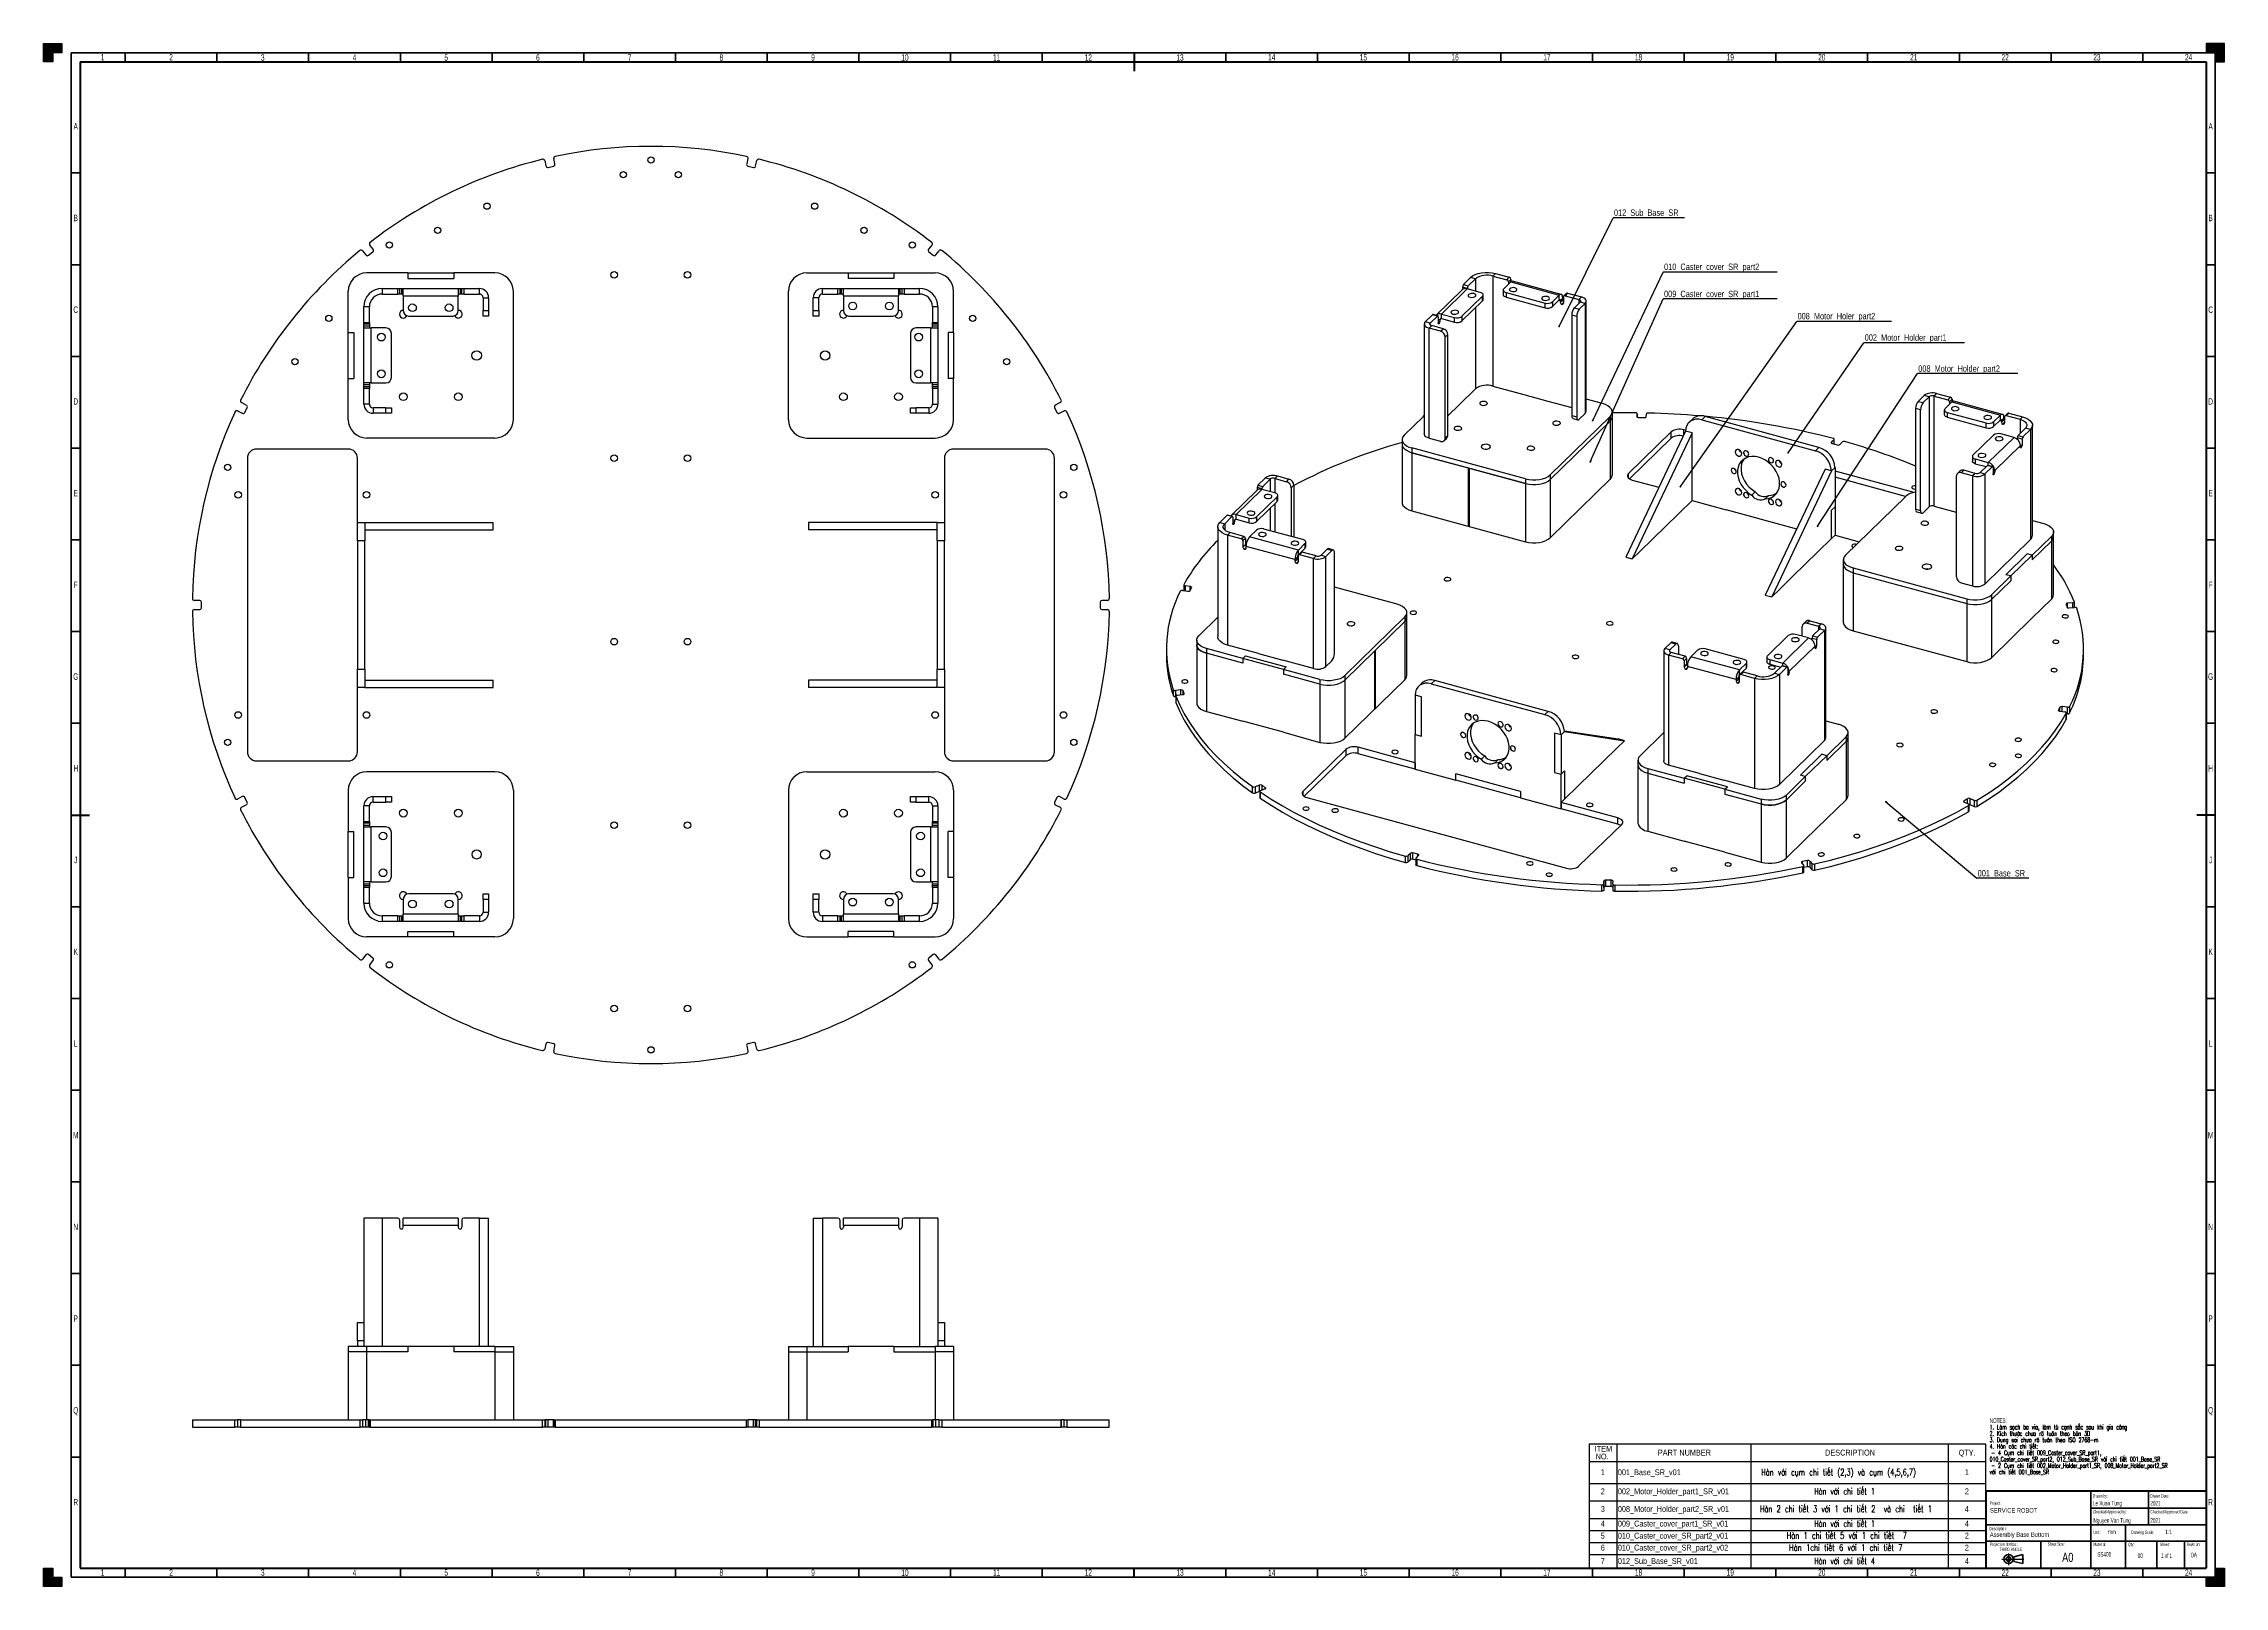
# Model space of a CAD drawing. Header units: millimetres. Extents: x 0 to 1189, y 0 to 841.
import ezdxf

# ---------------------------------------------------------------- set-up
doc = ezdxf.new("R2010")
doc.units = ezdxf.units.MM
doc.layers.add('BORDER', color=7, linetype='Continuous')
doc.layers.add('TRIM', color=7, linetype='Continuous')
doc.styles.add('SLDTEXTSTYLE0', font='TXT', dxfattribs={"width": 0.605})
doc.styles.add('SLDTEXTSTYLE1', font='TXT', dxfattribs={"width": 0.57})
doc.styles.add('SLDTEXTSTYLE2', font='TXT', dxfattribs={"width": 0.75})
doc.styles.add('SLDTEXTSTYLE3', font='TXT', dxfattribs={"width": 0.605, "bigfont": 'bigfont'})
doc.styles.add('SLDTEXTSTYLE4', font='TXT', dxfattribs={"width": 0.75, "bigfont": 'bigfont'})
doc.styles.add('SLDTEXTSTYLE5', font='TXT', dxfattribs={"width": 0.694444, "bigfont": 'bigfont'})
doc.styles.add('SLDTEXTSTYLE6', font='TXT', dxfattribs={"width": 0.673469, "bigfont": 'bigfont'})
doc.styles.add('SLDTEXTSTYLE7', font='TXT', dxfattribs={"width": 0.676471, "bigfont": 'bigfont'})
doc.styles.add('SLDTEXTSTYLE8', font='TXT', dxfattribs={"width": 0.6875, "bigfont": 'bigfont'})
doc.dimstyles.new('SLDDIMSTYLE0', dxfattribs={"dimtxt": 0.18, "dimasz": 1.016, "dimexe": 0, "dimexo": 0.0625, "dimgap": 0, "dimtad": 0, "dimtih": 1, "dimtoh": 1, "dimdec": 0, "dimrnd": 1e-09, "dimzin": 0, "dimdsep": 46, "dimtxsty": 'Standard', "dimblk1": 'DOT', "dimblk2": 'DOT', "dimsah": 1, "dimcen": 0.09, "dimadec": 0, "dimazin": 0, "dimtfac": 1.016, "dimtdec": 0, "dimtofl": 0, "dimtmove": 0, "dimatfit": 3, "dimldrblk": 'DOT', "dimfxl": 1, "dimfrac": 2, "dimtolj": 1, "dimtzin": 0, "dimarcsym": 0})

msp = doc.modelspace()

# ---------------------------------------------------------------- texts
at = {"layer": 'BORDER', "color": 7, "char_height": 3.5, "attachment_point": 2, "style": 'SLDTEXTSTYLE0'}
for s, insert in [('1', (32.1, 835.3)), ('2', (69.5, 835.3)), ('3', (119.5, 835.2)), ('4', (169.5, 835.2)), ('5', (219.5, 835.2)), ('6', (269.5, 835.2)), ('7', (319.5, 835.2)), ('8', (369.5, 835.2)), ('9', (419.5, 835.2)), ('10', (469.6, 835.2)), ('11', (519.6, 835.2)), ('12', (569.6, 835.2)), ('13', (619.6, 835.2)), ('14', (669.6, 835.3)), ('15', (719.6, 835.3)), ('16', (769.6, 835.3)), ('17', (819.6, 835.3)), ('18', (869.6, 835.3)), ('19', (919.6, 835.3)), ('20', (969.5, 835.3)), ('21', (1019.6, 835.3)), ('22', (1069.5, 835.3)), ('23', (1119.5, 835.3)), ('24', (1169.5, 835.3)), ('A', (17.5, 797.7)), ('A', (1181.5, 797.7)), ('B', (17.5, 747.7)), ('B', (1181.5, 747.7)), ('C', (17.5, 697.7)), ('C', (1181.5, 697.7)), ('D', (17.5, 647.7)), ('D', (1181.5, 647.7)), ('E', (17.5, 597.7)), ('E', (1181.5, 597.7)), ('F', (17.5, 547.7)), ('F', (1181.5, 547.7)), ('G', (17.5, 497.7)), ('G', (1181.5, 497.7)), ('H', (17.5, 447.7)), ('H', (1181.5, 447.7)), ('J', (17.5, 397.7)), ('J', (1181.5, 397.7)), ('K', (17.5, 347.7)), ('K', (1181.5, 347.7)), ('L', (17.5, 297.7)), ('L', (1181.5, 297.7)), ('M', (17.5, 247.7)), ('M', (1181.5, 247.7)), ('N', (17.5, 197.7)), ('N', (1181.5, 197.7)), ('P', (17.5, 147.7)), ('P', (1181.5, 147.7)), ('Q', (17.5, 97.7)), ('Q', (1181.5, 97.7)), ('R', (17.5, 47.7)), ('R', (1181.5, 47.7)), ('1', (32.1, 9.3)), ('2', (69.5, 9.3)), ('3', (119.5, 9.3)), ('4', (169.5, 9.2)), ('5', (219.5, 9.3)), ('6', (269.5, 9.2)), ('7', (319.5, 9.3)), ('8', (369.5, 9.3)), ('9', (419.5, 9.2)), ('10', (469.6, 9.2)), ('11', (519.6, 9.3)), ('12', (569.6, 9.3)), ('13', (619.6, 9.3)), ('14', (669.6, 9.2)), ('15', (719.6, 9.3)), ('16', (769.6, 9.3)), ('17', (819.6, 9.2)), ('18', (869.6, 9.3)), ('19', (919.6, 9.3)), ('20', (969.5, 9.3)), ('21', (1019.6, 9.3)), ('22', (1069.5, 9.2)), ('23', (1119.5, 9.2)), ('24', (1169.5, 9.2))]:
    msp.add_mtext(s, dxfattribs=dict(at, insert=insert))
at = {"layer": 'BORDER'}
for s, insert, char_height, attachment_point, style in [('Drawn by:', (1117.3, 50.2), 1.8, 1, 'SLDTEXTSTYLE0'), ('Drawn Date:', (1148.6, 50.3), 1.852, 1, 'SLDTEXTSTYLE0'), ('Project:', (1061, 46.3), 1.8, 1, 'SLDTEXTSTYLE0'), ('SERVICE ROBOT', (1061.2, 42.7), 2.5, 1, 'SLDTEXTSTYLE2'), ('Le Xuan Tung', (1117.3, 46.6), 2.5, 1, 'SLDTEXTSTYLE0'), ('Checked/Approved by:', (1117.4, 41.6), 1.8, 1, 'SLDTEXTSTYLE0'), ('Nguyen Van Tung', (1117.6, 37.2), 2.5, 1, 'SLDTEXTSTYLE0'), ('Checked/Approved Date:', (1148.6, 41.6), 1.852, 1, 'SLDTEXTSTYLE0'), ('2021', (1148.6, 46.6), 2.5, 1, 'SLDTEXTSTYLE0'), ('2021', (1148.6, 37.2), 2.5, 1, 'SLDTEXTSTYLE0'), ('Description:', (1060.9, 32.4), 1.8, 1, 'SLDTEXTSTYLE0'), ('Assembly Base Bottom', (1061.1, 29.5), 2.5, 1, 'SLDTEXTSTYLE2'), ('Sheet Size:', (1097.3, 24), 1.8, 2, 'SLDTEXTSTYLE0'), ('Material:', (1117.6, 23.8), 1.8, 1, 'SLDTEXTSTYLE0'), ('Unit:', (1117.6, 30.4), 1.85, 1, 'SLDTEXTSTYLE0'), ('mm', (1125.6, 31), 2.5, 1, 'SLDTEXTSTYLE0'), ('Qty:', (1136.5, 23.8), 1.8, 1, 'SLDTEXTSTYLE0'), ('Drawing Scale:', (1138.2, 30.4), 1.852, 1, 'SLDTEXTSTYLE0'), ('Sheet:', (1153.9, 23.8), 1.8, 1, 'SLDTEXTSTYLE0'), ('1:1', (1156.8, 31), 2.5, 1, 'SLDTEXTSTYLE0'), ('Revision:', (1168.4, 23.8), 1.8, 1, 'SLDTEXTSTYLE0'), ('A0', (1103.6, 18.3), 5, 2, 'SLDTEXTSTYLE2'), ('SS400', (1119.7, 18.7), 2.5, 1, 'SLDTEXTSTYLE0'), ('00', (1141.7, 18), 2.5, 1, 'SLDTEXTSTYLE0'), ('1 of 1', (1154.5, 18), 2.5, 1, 'SLDTEXTSTYLE1'), ('0A', (1170.8, 18.4), 2.65, 1, 'SLDTEXTSTYLE0')]:
    msp.add_mtext(s, dxfattribs=dict(at, insert=insert, char_height=char_height, attachment_point=attachment_point, style=style))

# ---------------------------------------------------------------- blocks, each defined once
blk = doc.blocks.new('SW_NOTE_0')
at = {"layer": 'BORDER', "color": 0, "char_height": 1.8, "attachment_point": 1, "style": 'SLDTEXTSTYLE0'}
for s, insert in [('Projection Method:', (0, 2.3)), ('THIRD ANGLE', (5.4, -0.5))]:
    blk.add_mtext(s, dxfattribs=dict(at, insert=insert))
blk = doc.blocks.new('SW_NOTE_1')
at = {"layer": 'BORDER', "color": 0, "char_height": 2.5, "attachment_point": 1}
for s, insert, style in [('NOTES:', (0, 3.2), 'SLDTEXTSTYLE0'), ('1. Làm sạch ba via, làm tù cạnh sắc sau khi gia công', (0, -0.3), 'SLDTEXTSTYLE3'), ('2. Kích thước chưa rõ tuân theo bản 3D', (0, -3.8), 'SLDTEXTSTYLE3'), ('3. Dung sai chưa rõ tuân theo ISO 2768-m', (0, -7.3), 'SLDTEXTSTYLE3'), ('4. Hàn các chi tiết:', (0, -10.8), 'SLDTEXTSTYLE3'), ('010_Caster_cover_SR_part2, 012_Sub_Base_SR với chi tiết 001_Base_SR', (0, -17.8), 'SLDTEXTSTYLE3'), ('- 4 Cụm chi tiết 009_Caster_cover_SR_part1,', (0.9, -14.3), 'SLDTEXTSTYLE3'), ('- 2 Cụm chi tiết 002_Motor_Holder_part1_SR, 008_Motor_Holder_part2_SR', (0.9, -21.3), 'SLDTEXTSTYLE3'), ('với chi tiết 001_Base_SR', (0, -24.8), 'SLDTEXTSTYLE3')]:
    blk.add_mtext(s, dxfattribs=dict(at, insert=insert, style=style))
blk = doc.blocks.new('SW_TABLEANNOTATION_0')
at = {"layer": 'BORDER', "color": 0}
for p, q in [((0, 0), (0, -67.6)), ((216.4, 0), (0, 0)), ((15.2, 0), (15.2, -9.5)), ((88.2, 0), (88.2, -9.5)), ((195.8, 0), (195.8, -9.5)), ((216.4, -67.6), (216.4, 0)), ((0, -9.5), (216.4, -9.5)), ((15.2, -9.5), (15.2, -67.6)), ((88.2, -9.5), (88.2, -67.6)), ((195.8, -9.5), (195.8, -67.6)), ((0, -21.5), (216.4, -21.5)), ((0, -31), (216.4, -31)), ((0, -40.6), (216.4, -40.6)), ((0, -47.1), (216.4, -47.1)), ((0, -53.7), (216.4, -53.7)), ((0, -60.2), (216.4, -60.2)), ((0, -67.6), (216.4, -67.6))]:
    blk.add_line(p, q, dxfattribs=at)
at = {"layer": 'BORDER', "color": 0, "attachment_point": 1}
for s, insert, char_height, style in [('ITEM', (3.1, -1), 3.17, 'SLDTEXTSTYLE2'), ('NO.', (3.6, -5.2), 3.17, 'SLDTEXTSTYLE2'), ('PART NUMBER', (37.5, -3.1), 3.175, 'SLDTEXTSTYLE2'), ('DESCRIPTION', (128.7, -3.1), 3.175, 'SLDTEXTSTYLE2'), ('QTY.', (201.5, -3.1), 3.17, 'SLDTEXTSTYLE2'), ('1', (6.4, -13.8), 3.17, 'SLDTEXTSTYLE2'), ('001_Base_SR_v01', (15.7, -13.8), 3.175, 'SLDTEXTSTYLE2'), ('Hàn với cụm chi tiết (2,3) và cụm (4,5,6,7)', (93.9, -13.6), 3.5, 'SLDTEXTSTYLE4'), ('Hàn với chi tiết 1', (122.8, -24), 3.5, 'SLDTEXTSTYLE5'), ('1', (204.9, -13.8), 3.17, 'SLDTEXTSTYLE2'), ('3', (6.4, -33.8), 3.17, 'SLDTEXTSTYLE2'), ('2', (6.4, -24.2), 3.17, 'SLDTEXTSTYLE2'), ('002_Motor_Holder_part1_SR_v01', (15.7, -24.2), 3.175, 'SLDTEXTSTYLE2'), ('008_Motor_Holder_part2_SR_v01', (15.7, -33.8), 3.175, 'SLDTEXTSTYLE2'), ('Hàn 2 chi tiết 3 với 1 chi tiết 2  và chi  tiết 1', (93.2, -33.6), 3.5, 'SLDTEXTSTYLE6'), ('4', (204.9, -33.8), 3.17, 'SLDTEXTSTYLE2'), ('2', (204.9, -24.2), 3.17, 'SLDTEXTSTYLE2'), ('4', (6.4, -41.8), 3.17, 'SLDTEXTSTYLE2'), ('009_Caster_cover_part1_SR_v01', (15.7, -41.8), 3.175, 'SLDTEXTSTYLE2'), ('Hàn 1 chi tiết 5 với 1 chi tiết  7', (107.8, -48.1), 3.5, 'SLDTEXTSTYLE7'), ('Hàn với chi tiết 1', (122.8, -41.6), 3.5, 'SLDTEXTSTYLE5'), ('4', (204.9, -41.8), 3.17, 'SLDTEXTSTYLE2'), ('5', (6.4, -48.4), 3.17, 'SLDTEXTSTYLE2'), ('6', (6.4, -54.9), 3.17, 'SLDTEXTSTYLE2'), ('010_Caster_cover_SR_part2_v01', (15.7, -48.4), 3.175, 'SLDTEXTSTYLE2'), ('010_Caster_cover_SR_part2_v02', (15.7, -54.9), 3.175, 'SLDTEXTSTYLE2'), ('Hàn 1chi tiết 6 với 1 chi tiết 7', (109.1, -54.7), 3.5, 'SLDTEXTSTYLE8'), ('2', (204.9, -48.4), 3.17, 'SLDTEXTSTYLE2'), ('2', (204.9, -54.9), 3.17, 'SLDTEXTSTYLE2'), ('7', (6.4, -62.2), 3.17, 'SLDTEXTSTYLE2'), ('012_Sub_Base_SR_v01', (15.7, -62.2), 3.175, 'SLDTEXTSTYLE2'), ('Hàn với chi tiết 4', (122.8, -62), 3.5, 'SLDTEXTSTYLE5'), ('4', (204.9, -62.2), 3.17, 'SLDTEXTSTYLE2')]:
    blk.add_mtext(s, dxfattribs=dict(at, insert=insert, char_height=char_height, style=style))
blk = doc.blocks.new('SW_NOTE_2')
at = {"layer": 'BORDER', "color": 0}
blk.add_line((62, 0), (0, 0), dxfattribs=at)
at = {"layer": 'BORDER', "color": 0, "insert": (0.4, 4.5), "char_height": 3.5, "attachment_point": 1, "style": 'SLDTEXTSTYLE2'}
blk.add_mtext('009_Caster_cover_SR_part1', dxfattribs=at)
blk = doc.blocks.new('_DOT')
at = {"color": 0, "linetype": 'ByBlock', "lineweight": -2}
blk.add_line((-0.5, 0), (-1, 0), dxfattribs=at)
at = {"color": 0, "linetype": 'ByBlock', "const_width": 0.5}
blk.add_lwpolyline([(-0.25, 0, 1), (0.25, 0, 1)], format="xyb", close=True, dxfattribs=at)
blk = doc.blocks.new('SW_NOTE_3')
at = {"layer": 'BORDER', "color": 0}
blk.add_line((62, 0), (0, 0), dxfattribs=at)
at = {"layer": 'BORDER', "color": 0, "insert": (0.4, 4.6), "char_height": 3.5, "attachment_point": 1, "style": 'SLDTEXTSTYLE2'}
blk.add_mtext('010_Caster_cover_SR_part2', dxfattribs=at)
blk = doc.blocks.new('SW_NOTE_4')
at = {"layer": 'BORDER', "color": 0}
blk.add_line((38.9, 0), (0, 0), dxfattribs=at)
at = {"layer": 'BORDER', "color": 0, "insert": (0.4, 4.6), "char_height": 3.5, "attachment_point": 1, "style": 'SLDTEXTSTYLE2'}
blk.add_mtext('012_Sub_Base_SR', dxfattribs=at)
blk = doc.blocks.new('SW_NOTE_5')
at = {"layer": 'BORDER', "color": 0}
blk.add_line((28.2, 0), (0, 0), dxfattribs=at)
at = {"layer": 'BORDER', "color": 0, "insert": (0.4, 4.5), "char_height": 3.5, "attachment_point": 1, "style": 'SLDTEXTSTYLE2'}
blk.add_mtext('001_Base_SR', dxfattribs=at)
blk = doc.blocks.new('SW_NOTE_6')
at = {"layer": 'BORDER', "color": 0}
blk.add_line((54.8, 0), (0, 0), dxfattribs=at)
at = {"layer": 'BORDER', "color": 0, "insert": (0.5, 4.5), "char_height": 3.5, "attachment_point": 1, "style": 'SLDTEXTSTYLE2'}
blk.add_mtext('008_Motor_Holder_part2', dxfattribs=at)
blk = doc.blocks.new('SW_NOTE_7')
at = {"layer": 'BORDER', "color": 0}
blk.add_line((51.6, 0), (0, 0), dxfattribs=at)
at = {"layer": 'BORDER', "color": 0, "insert": (0.4, 4.6), "char_height": 3.5, "attachment_point": 1, "style": 'SLDTEXTSTYLE2'}
blk.add_mtext('008_Motor_Holer_part2', dxfattribs=at)
blk = doc.blocks.new('SW_NOTE_8')
at = {"layer": 'BORDER', "color": 0}
blk.add_line((54.8, 0), (0, 0), dxfattribs=at)
at = {"layer": 'BORDER', "color": 0, "insert": (0.4, 4.6), "char_height": 3.5, "attachment_point": 1, "style": 'SLDTEXTSTYLE2'}
blk.add_mtext('002_Motor_Holder_part1', dxfattribs=at)

# ---------------------------------------------------------------- hatches: boundary and pattern name
at = {"layer": 'TRIM'}
for points in [[(0, 831), (5, 831), (5, 836), (10, 836), (10, 841), (0, 841)], [(1184, 836), (1184, 831), (1189, 831), (1189, 841), (1179, 841), (1179, 836)], [(10, 0), (10, 5), (5, 5), (5, 10), (0, 10), (0, 0)], [(1189, 10), (1184, 10), (1184, 5), (1179, 5), (1179, 0), (1189, 0)]]:
    msp.add_hatch(color=256, dxfattribs=at).paths.add_polyline_path(points, flags=0)

# ---------------------------------------------------------------- linework, layer by layer
at = {"color": 7, "linetype": 'Continuous', "lineweight": 25}
for p, q in [((273.2, 777.2), (273.9, 774.3)), ((275.1, 773.5), (278, 774.2)), ((278.8, 775.4), (278.1, 778.3)), ((384, 778.3), (383.4, 775.4)), ((384.1, 774.2), (387, 773.5)), ((388.2, 774.3), (388.9, 777.2)), ((173.9, 728.1), (175.7, 725.8)), ((177.1, 725.6), (179.5, 727.5)), ((179.6, 728.9), (177.8, 731.2)), ((484.3, 731.2), (482.5, 728.9)), ((482.6, 727.5), (485, 725.6)), ((486.4, 725.8), (488.3, 728.1)), ((198.6, 716), (176.1, 716)), ((198.6, 716), (198.6, 713)), ((198.6, 716), (223.6, 716)), ((223.6, 716), (223.6, 713)), ((246.1, 716), (223.6, 716)), ((416.1, 716), (438.6, 716)), ((438.6, 716), (438.6, 713)), ((438.6, 716), (463.6, 716)), ((463.6, 716), (463.6, 713)), ((463.6, 716), (486.1, 716)), ((774.1, 709.6), (778, 713.5)), ((780.7, 712.8), (778, 713.5)), ((791.6, 715.7), (790.2, 714.3)), ((790.2, 714.3), (790.2, 654.3)), ((790.2, 714.3), (797.7, 712.3)), ((791.6, 715.7), (799.1, 713.6)), ((797.7, 712.3), (799.1, 713.6)), ((166.1, 683.5), (166.1, 706)), ((184.6, 707.5), (184.6, 704.5)), ((184.6, 707.5), (193.1, 707.5)), ((184.6, 704.5), (193.1, 704.5)), ((193.1, 704.5), (193.1, 707.5)), ((193.1, 707.5), (194.1, 707.5)), ((194.1, 704.5), (193.1, 704.5)), ((194.1, 707.5), (194.1, 704.5)), ((194.1, 707.5), (195.1, 707.5)), ((195.1, 704.5), (194.1, 704.5)), ((195.1, 707.5), (195.1, 704.5)), ((195.1, 707.5), (196.1, 707.5)), ((196.1, 704.5), (195.1, 704.5)), ((196.1, 703.5), (196.1, 707.5)), ((196.1, 707.5), (226.1, 707.5)), ((196.1, 703.5), (226.1, 703.5)), ((196.1, 703.5), (196.1, 695.5)), ((198.6, 713), (223.6, 713)), ((226.1, 707.5), (226.1, 703.5)), ((226.1, 707.5), (227.1, 707.5)), ((227.1, 704.5), (226.1, 704.5)), ((226.1, 695.5), (226.1, 703.5)), ((227.1, 707.5), (227.1, 704.5)), ((227.1, 707.5), (228.1, 707.5)), ((228.1, 704.5), (227.1, 704.5)), ((228.1, 704.5), (228.1, 707.5)), ((228.1, 707.5), (229.1, 707.5)), ((229.1, 704.5), (228.1, 704.5)), ((229.1, 707.5), (229.1, 704.5)), ((229.1, 707.5), (237.6, 707.5)), ((229.1, 704.5), (237.6, 704.5)), ((237.6, 704.5), (237.6, 707.5)), ((239.6, 702.5), (242.6, 702.5)), ((239.6, 702.5), (239.6, 695.5)), ((242.6, 702.5), (242.6, 695.5)), ((256.1, 636), (256.1, 706)), ((406.1, 636), (406.1, 706)), ((422.6, 702.5), (419.6, 702.5)), ((419.6, 695.5), (419.6, 702.5)), ((422.6, 695.5), (422.6, 702.5)), ((424.6, 704.5), (424.6, 707.5)), ((424.6, 707.5), (433.1, 707.5)), ((424.6, 704.5), (433.1, 704.5)), ((433.1, 704.5), (433.1, 707.5)), ((433.1, 707.5), (434.1, 707.5)), ((434.1, 704.5), (433.1, 704.5)), ((434.1, 707.5), (434.1, 704.5)), ((434.1, 707.5), (435.1, 707.5)), ((435.1, 704.5), (434.1, 704.5)), ((435.1, 704.5), (435.1, 707.5)), ((435.1, 707.5), (436.1, 707.5)), ((436.1, 704.5), (435.1, 704.5)), ((436.1, 703.5), (436.1, 707.5)), ((436.1, 707.5), (466.1, 707.5)), ((436.1, 703.5), (466.1, 703.5)), ((436.1, 703.5), (436.1, 695.5)), ((463.6, 713), (438.6, 713)), ((466.1, 707.5), (466.1, 703.5)), ((466.1, 707.5), (467.1, 707.5)), ((467.1, 704.5), (466.1, 704.5)), ((466.1, 695.5), (466.1, 703.5)), ((467.1, 704.5), (467.1, 707.5)), ((467.1, 707.5), (468.1, 707.5)), ((468.1, 704.5), (467.1, 704.5)), ((468.1, 704.5), (468.1, 707.5)), ((468.1, 707.5), (469.1, 707.5)), ((469.1, 704.5), (468.1, 704.5)), ((469.1, 707.5), (469.1, 704.5)), ((469.1, 707.5), (477.6, 707.5)), ((469.1, 704.5), (477.6, 704.5)), ((477.6, 704.5), (477.6, 707.5)), ((496.1, 683.5), (496.1, 706)), ((773.4, 706.7), (759.4, 693.1)), ((762.2, 693.6), (776.2, 707.3)), ((773.3, 692.4), (784.5, 703.3)), ((776.3, 707.6), (773.6, 708.3)), ((773.6, 708.3), (773.6, 706.9)), ((774.1, 709.6), (776.7, 708.9)), ((783.3, 705.4), (776.2, 707.3)), ((776.3, 707.6), (776.3, 707.3)), ((776.7, 708.9), (780.7, 712.8)), ((784.5, 700.7), (784.5, 703.3)), ((784.9, 701.5), (784.9, 704)), ((795.8, 706.7), (795.8, 704.1)), ((799.9, 711.1), (796.1, 707.4)), ((797.4, 705.3), (818.6, 699.6)), ((797.4, 705.3), (797.4, 702.8)), ((797.4, 702.8), (818.6, 697)), ((800, 712.5), (798.6, 711.2)), ((798.6, 711.2), (798.6, 709.8)), ((799.9, 711.1), (826.4, 703.9)), ((800, 712.5), (800, 711.2)), ((827.4, 704.3), (800.9, 711.5)), ((822.7, 700.2), (826.4, 703.9)), ((826.4, 701.3), (826.4, 703.9)), ((826.9, 700.9), (828.3, 702.3)), ((828.3, 702.3), (828.3, 701.4)), ((828.6, 703), (828.6, 699.6)), ((830.2, 704.8), (828.8, 703.5)), ((830.9, 705), (829.5, 703.6)), ((829.5, 703.6), (837, 701.6)), ((830.9, 705), (838.4, 702.9)), ((837, 701.6), (838.4, 702.9)), ((177.6, 697.5), (174.6, 697.5)), ((174.6, 689), (174.6, 697.5)), ((177.6, 689), (177.6, 697.5)), ((199.1, 692.5), (223.1, 692.5)), ((239.6, 695.5), (242.6, 695.5)), ((239.6, 692.5), (239.6, 695.5)), ((242.6, 692.5), (239.6, 692.5)), ((242.6, 695.5), (242.6, 692.5)), ((419.6, 695.5), (422.6, 695.5)), ((419.6, 692.5), (419.6, 695.5)), ((422.6, 692.5), (419.6, 692.5)), ((422.6, 695.5), (422.6, 692.5)), ((439.1, 692.5), (463.1, 692.5)), ((487.6, 697.5), (484.6, 697.5)), ((484.6, 697.5), (484.6, 689)), ((487.6, 697.5), (487.6, 689)), ((753.3, 689.4), (757.3, 693.2)), ((756, 688.6), (759.9, 692.5)), ((759.9, 692.5), (757.3, 693.2)), ((760.2, 692.6), (757.5, 693.4)), ((760.4, 692.1), (760.4, 688.7)), ((761.3, 690.5), (761.3, 689.6)), ((762.2, 693.6), (769.3, 691.7)), ((762.2, 691.1), (762.2, 693.6)), ((762.2, 691.1), (769.3, 689.2)), ((769.3, 689.2), (769.3, 691.7)), ((773.3, 689.8), (784.5, 700.7)), ((773.3, 692.4), (773.3, 689.8)), ((818.6, 697), (818.6, 699.6)), ((822.7, 697.7), (826.4, 701.3)), ((822.7, 700.2), (822.7, 697.7)), ((826.9, 700), (828.3, 701.4)), ((826.9, 700.9), (826.9, 700)), ((835.9, 692.3), (833.2, 693)), ((833.2, 693), (833.2, 638.2)), ((837.9, 700.2), (834.6, 697)), ((834.6, 697), (837.3, 696.3)), ((835.9, 692.3), (835.9, 637.5)), ((840.5, 699.4), (837.3, 696.3)), ((837.9, 700.2), (840.5, 699.4)), ((840.5, 699.4), (840.5, 639.4)), ((841.1, 640.6), (841.1, 700.6)), ((166.1, 683.5), (169.1, 683.5)), ((166.1, 658.5), (166.1, 683.5)), ((169.1, 683.5), (169.1, 658.5)), ((174.6, 689), (177.6, 689)), ((174.6, 688), (174.6, 689)), ((177.6, 688), (174.6, 688)), ((174.6, 687), (174.6, 688)), ((177.6, 687), (174.6, 687)), ((174.6, 686), (174.6, 687)), ((174.6, 686), (178.6, 686)), ((174.6, 656), (174.6, 686)), ((177.6, 689), (177.6, 688)), ((177.6, 688), (177.6, 687)), ((177.6, 687), (177.6, 686)), ((178.6, 656), (178.6, 686)), ((186.6, 686), (178.6, 686)), ((189.6, 659), (189.6, 683)), ((472.6, 683), (472.6, 659)), ((483.6, 686), (475.6, 686)), ((483.6, 686), (483.6, 656)), ((483.6, 686), (487.6, 686)), ((484.6, 689), (487.6, 689)), ((484.6, 688), (484.6, 689)), ((487.6, 688), (484.6, 688)), ((484.6, 687), (484.6, 688)), ((487.6, 687), (484.6, 687)), ((484.6, 686), (484.6, 687)), ((487.6, 689), (487.6, 688)), ((487.6, 688), (487.6, 687)), ((487.6, 687), (487.6, 686)), ((487.6, 686), (487.6, 656)), ((496.1, 683.5), (493.1, 683.5)), ((493.1, 683.5), (493.1, 658.5)), ((496.1, 683.5), (496.1, 658.5)), ((752.7, 688.2), (752.7, 628.2)), ((756, 688.6), (753.3, 689.4)), ((756.8, 687.3), (755.4, 685.9)), ((755.4, 625.9), (755.4, 685.9)), ((761.6, 684.2), (755.4, 685.9)), ((763, 685.6), (756.8, 687.3)), ((761.6, 684.2), (763, 685.6)), ((765.6, 682.3), (764.2, 680.9)), ((764.2, 626.1), (764.2, 680.9)), ((765.6, 627.4), (765.6, 682.3)), ((166.1, 636), (166.1, 658.5)), ((166.1, 658.5), (169.1, 658.5)), ((178.6, 656), (174.6, 656)), ((174.6, 655), (174.6, 656)), ((177.6, 655), (174.6, 655)), ((174.6, 654), (174.6, 655)), ((174.6, 654), (177.6, 654)), ((174.6, 653), (174.6, 654)), ((177.6, 656), (177.6, 655)), ((177.6, 655), (177.6, 654)), ((177.6, 654), (177.6, 653)), ((178.6, 656), (186.6, 656)), ((475.6, 656), (483.6, 656)), ((487.6, 656), (483.6, 656)), ((484.6, 655), (484.6, 656)), ((487.6, 655), (484.6, 655)), ((484.6, 654), (484.6, 655)), ((484.6, 654), (487.6, 654)), ((484.6, 653), (484.6, 654)), ((487.6, 656), (487.6, 655)), ((487.6, 655), (487.6, 654)), ((487.6, 654), (487.6, 653)), ((496.1, 658.5), (493.1, 658.5)), ((496.1, 636), (496.1, 658.5)), ((790.2, 654.3), (807, 649.7)), ((110.5, 644), (107.8, 645.3)), ((109.7, 640), (111, 642.7)), ((177.6, 653), (174.6, 653)), ((174.6, 644.5), (174.6, 653)), ((177.6, 644.5), (174.6, 644.5)), ((177.6, 644.5), (177.6, 653)), ((179.6, 642.5), (179.6, 639.5)), ((186.6, 642.5), (179.6, 642.5)), ((186.6, 639.5), (186.6, 642.5)), ((186.6, 642.5), (189.6, 642.5)), ((189.6, 642.5), (189.6, 639.5)), ((472.6, 639.5), (472.6, 642.5)), ((472.6, 642.5), (475.6, 642.5)), ((475.6, 642.5), (475.6, 639.5)), ((482.6, 642.5), (475.6, 642.5)), ((482.6, 642.5), (482.6, 639.5)), ((487.6, 653), (484.6, 653)), ((484.6, 653), (484.6, 644.5)), ((484.6, 644.5), (487.6, 644.5)), ((487.6, 653), (487.6, 644.5)), ((551.2, 642.7), (552.5, 640)), ((554.3, 645.3), (551.6, 644)), ((765.6, 638.1), (771.8, 644.1)), ((771.8, 644.1), (780.7, 652.8)), ((807, 649.7), (820.2, 646.1)), ((820.2, 646.1), (833.2, 642.6)), ((849.9, 644.8), (841.1, 647.1)), ((1023.4, 641.4), (1020.7, 642.1)), ((1020.7, 587.2), (1020.7, 642.1)), ((1022.1, 646), (1025.4, 649.2)), ((1022.1, 646), (1024.8, 645.3)), ((1024.8, 645.3), (1028, 648.5)), ((1028, 648.5), (1025.4, 649.2)), ((1028, 648.5), (1028, 588.5)), ((1030.7, 648.9), (1032.1, 650.3)), ((1030.7, 588.9), (1030.7, 648.9)), ((1030.7, 648.9), (1038.2, 646.9)), ((1032.1, 650.3), (1039.6, 648.2)), ((1040.4, 645.7), (1036.7, 642.1)), ((1038.2, 646.9), (1039.6, 648.2)), ((1040.5, 647.1), (1039.1, 645.8)), ((1039.1, 645.8), (1039.1, 644.4)), ((1040.4, 645.7), (1067, 638.5)), ((1040.5, 647.1), (1040.5, 645.8)), ((1068, 638.9), (1041.5, 646.1)), ((105.7, 640.8), (108.3, 639.5)), ((186.6, 639.5), (179.6, 639.5)), ((189.6, 639.5), (186.6, 639.5)), ((475.6, 639.5), (472.6, 639.5)), ((482.6, 639.5), (475.6, 639.5)), ((553.8, 639.5), (556.5, 640.8)), ((741.8, 627.5), (752.3, 637.8)), ((752.3, 637.8), (752.7, 638.2)), ((752.3, 637.8), (752.7, 637.7)), ((821.4, 605.9), (854.1, 637.8)), ((821.4, 603.3), (854.1, 635.2)), ((833.2, 638.2), (835.9, 637.5)), ((833.8, 636.7), (836.5, 635.9)), ((837.3, 636.3), (840.5, 639.4)), ((854.1, 637.8), (854.1, 635.2)), ((855.3, 637.6), (855.3, 640.2)), ((855.3, 605.9), (855.3, 637.6)), ((868.9, 639.2), (868.8, 637.7)), ((868.9, 637.4), (868.9, 639.2)), ((869.7, 637.2), (872.7, 637.1)), ((873.8, 637.6), (873.9, 639.1)), ((895.3, 630.2), (894.2, 630.5)), ((899, 636.3), (897.1, 634.5)), ((906, 637.8), (904.1, 635.9)), ((904.1, 635.9), (966, 619.1)), ((967.9, 620.9), (906, 637.8)), ((1023.4, 586.5), (1023.4, 641.4)), ((1036.3, 641.3), (1036.3, 638.8)), ((1037.9, 640), (1059.2, 634.2)), ((1037.9, 640), (1037.9, 637.4)), ((1037.9, 637.4), (1059.2, 631.6)), ((1059.2, 631.6), (1059.2, 634.2)), ((1063.2, 634.8), (1067, 638.5)), ((1063.2, 632.3), (1067, 635.9)), ((1063.2, 634.8), (1063.2, 632.3)), ((1067, 635.9), (1067, 638.5)), ((1067.4, 635.5), (1068.8, 636.9)), ((1067.4, 634.7), (1068.8, 636)), ((1067.4, 634.7), (1067.4, 635.5)), ((1068.8, 636), (1068.8, 636.9)), ((1069.2, 637.6), (1069.2, 634.2)), ((1070.8, 639.4), (1069.4, 638.1)), ((1071.5, 639.6), (1070.1, 638.2)), ((1070.1, 638.2), (1077.6, 636.2)), ((1071.5, 639.6), (1079, 637.5)), ((1080.5, 631.3), (1076.6, 627.4)), ((1077.6, 636.2), (1079, 637.5)), ((1083.2, 630.6), (1079.2, 626.7)), ((1083.2, 630.6), (1080.5, 631.3)), ((1083.2, 630.6), (1083.2, 570.6)), ((1084.3, 573), (1084.3, 633)), ((166.1, 620), (116.1, 620)), ((246.1, 626), (176.1, 626)), ((416.1, 626), (486.1, 626)), ((546.1, 620), (496.1, 620)), ((740.7, 625.1), (740.7, 622.6)), ((740.7, 622.6), (740.7, 590.8)), ((807.9, 603.8), (746, 620.6)), ((746, 620.6), (746, 618)), ((755.4, 625.9), (761.6, 624.2)), ((763.7, 624.6), (765.1, 626)), ((764.2, 626.1), (765.6, 627.4)), ((786.4, 620), (786.2, 620)), ((895.2, 629.8), (862.6, 561)), ((887.4, 629.4), (864.1, 606.6)), ((887.4, 626), (864.7, 603.8)), ((898.8, 628.8), (866.1, 560.1)), ((887.4, 626), (887.4, 629.4)), ((898.8, 628.8), (895.2, 629.8)), ((898.8, 607.4), (898.8, 628.8)), ((925.6, 618.5), (924.9, 618.7)), ((966, 619.1), (967.9, 620.9)), ((976.2, 625), (974.8, 623.7)), ((975.3, 623), (977.9, 622.3)), ((976.3, 622.7), (976.3, 625.3)), ((979.3, 622.5), (980.6, 623.8)), ((1063.1, 627.6), (1051.9, 616.7)), ((1074.3, 626.3), (1060.3, 612.6)), ((1077.8, 621.9), (1063.8, 608.3)), ((1074.3, 626.3), (1067.2, 628.2)), ((1078.7, 625.4), (1076.1, 626.1)), ((1076.1, 626.1), (1076.1, 625.3)), ((1076.6, 627.4), (1079.2, 626.7)), ((1077.8, 621.9), (1077.8, 621.1)), ((1078.7, 625.4), (1078.7, 622)), ((111.1, 615), (111.1, 455)), ((171.1, 580), (171.1, 615)), ((491.1, 615), (491.1, 580)), ((551.1, 455), (551.1, 615)), ((807.9, 601.2), (746, 618)), ((746, 618), (776.7, 609.7)), ((776.7, 609.7), (776.7, 577.9)), ((777.2, 609.5), (777.2, 577.8)), ((777.2, 609.5), (807.9, 601.2)), ((898.8, 591.9), (898.8, 607.4)), ((971.3, 609.1), (938.6, 540.3)), ((974.8, 608.1), (942.2, 539.4)), ((947.5, 612.6), (946.8, 612.7)), ((974.8, 608.1), (971.3, 609.1)), ((976.7, 610), (974.8, 608.1)), ((976.7, 610), (976.7, 588.5)), ((1019.8, 596.3), (976.7, 608)), ((1044.8, 608), (1043.4, 606.6)), ((1046.9, 608.4), (1045.5, 607.1)), ((1051.7, 605.4), (1045.5, 607.1)), ((1053.1, 606.7), (1046.9, 608.4)), ((1051.6, 615.9), (1051.6, 613.4)), ((1053.1, 606.7), (1051.7, 605.4)), ((1053.2, 614.6), (1053.2, 612)), ((1053.2, 614.6), (1060.3, 612.6)), ((1053.2, 612), (1059.1, 610.4)), ((1059.8, 611), (1055.8, 607.2)), ((1055.8, 607.2), (1058.4, 606.4)), ((1062.4, 610.3), (1058.4, 606.4)), ((1058.4, 606.4), (1058.4, 546.4)), ((1062.4, 610.3), (1059.8, 611)), ((1062.7, 610.4), (1060, 611.1)), ((1062.9, 609.9), (1062.9, 606.5)), ((1063.8, 608.3), (1063.8, 607.4)), ((661.4, 597.4), (647.4, 583.8)), ((650.2, 584.3), (664.2, 598)), ((664.3, 598.3), (661.6, 599)), ((661.6, 599), (661.6, 597.6)), ((662.1, 600.3), (666, 604.2)), ((662.1, 600.3), (664.7, 599.6)), ((671.3, 596.1), (664.2, 598)), ((664.3, 598.3), (664.3, 598)), ((664.7, 599.6), (668.7, 603.5)), ((668.7, 603.5), (666, 604.2)), ((671.4, 603.9), (672.8, 605.3)), ((671.4, 603.9), (677.6, 602.2)), ((672.8, 605.3), (679, 603.6)), ((672.9, 592.1), (672.9, 594.7)), ((677.6, 602.2), (679, 603.6)), ((681.6, 600.3), (680.2, 598.9)), ((680.2, 598.9), (680.2, 572.4)), ((681.6, 600.3), (681.6, 572)), ((807.9, 603.8), (807.9, 601.2)), ((821.4, 605.9), (821.4, 603.3)), ((821.4, 571.6), (854.1, 603.5)), ((866.2, 603.1), (880.7, 599.2)), ((931.4, 594.8), (933.2, 596.6)), ((940.6, 594.6), (938.7, 592.8)), ((1015.2, 594.2), (976.7, 604.6)), ((1042.8, 605.2), (1042.8, 550.3)), ((1051.7, 605.4), (1051.7, 545.4)), ((641.3, 580), (645.3, 583.9)), ((644, 579.3), (647.9, 583.2)), ((647.9, 583.2), (645.3, 583.9)), ((648.2, 583.3), (645.5, 584)), ((648.4, 582.8), (648.4, 579.4)), ((650.2, 584.3), (657.3, 582.4)), ((650.2, 581.8), (650.2, 584.3)), ((661.3, 583), (672.5, 594)), ((661.3, 580.5), (672.5, 591.4)), ((661.3, 583), (661.3, 580.5)), ((672.5, 591.4), (672.5, 594)), ((746, 586.3), (807.9, 569.5)), ((891.3, 584.7), (884.3, 577.8)), ((891.3, 584.7), (898.8, 591.9)), ((898.8, 591.9), (917.4, 586.9)), ((952.7, 577.3), (917.4, 586.9)), ((976.7, 588.5), (974.8, 586.7)), ((974.8, 571.3), (974.8, 586.7)), ((976.7, 588.5), (976.7, 573.1)), ((982.4, 562.2), (1015.1, 594)), ((1020.7, 587.2), (1023.4, 586.5)), ((1021.3, 585.7), (1024, 585)), ((1028, 588.5), (1024.8, 585.3)), ((1030.7, 588.9), (1042.8, 585.6)), ((171.1, 580), (175.1, 580)), ((171.1, 570), (171.1, 580)), ((175.1, 580), (175.1, 570)), ((175.1, 580), (245.1, 580)), ((175.1, 576), (245.1, 576)), ((245.1, 576), (245.1, 580)), ((417.1, 580), (417.1, 576)), ((487.1, 580), (417.1, 580)), ((487.1, 576), (417.1, 576)), ((487.1, 570), (487.1, 580)), ((487.1, 580), (491.1, 580)), ((491.1, 580), (491.1, 570)), ((640.2, 577.6), (640.2, 517.6)), ((641.3, 580), (644, 579.3)), ((646.9, 574.5), (645.5, 573.1)), ((645.5, 573.1), (645.5, 513.1)), ((653, 571), (645.5, 573.1)), ((654.4, 572.4), (646.9, 574.5)), ((649.3, 581.1), (649.3, 580.3)), ((650.2, 581.8), (657.3, 579.8)), ((653, 571), (654.4, 572.4)), ((655.3, 571.3), (653.9, 569.9)), ((655.3, 571.3), (655.3, 567.9)), ((657.3, 579.8), (657.3, 582.4)), ((661.3, 575.8), (657.5, 572.1)), ((684.1, 564.9), (657.5, 572.1)), ((686.5, 570.7), (665.3, 576.4)), ((877.3, 571), (870.3, 564.2)), ((877.3, 571), (884.3, 577.8)), ((955.8, 576.4), (952.7, 577.3)), ((967.4, 564), (974.8, 571.3)), ((976.7, 573.1), (974.8, 571.3)), ((976.7, 573.1), (989.9, 569.5)), ((1084.2, 562.2), (1094.7, 572.4)), ((1084.3, 581), (1090.5, 579.4)), ((1094.7, 572.4), (1094.7, 569.8)), ((1095.8, 572.2), (1095.8, 574.8)), ((1095.8, 540.5), (1095.8, 572.2)), ((175.1, 570), (171.1, 570)), ((171.1, 570), (171.1, 500)), ((175.1, 500), (175.1, 570)), ((491.1, 570), (487.1, 570)), ((487.1, 570), (487.1, 500)), ((491.1, 500), (491.1, 570)), ((653.9, 569.9), (653.9, 566.5)), ((653.9, 566.5), (655.3, 567.9)), ((655.7, 566), (655.7, 566.9)), ((682.2, 559.7), (655.7, 566.9)), ((683.6, 561.1), (682.2, 559.7)), ((682.2, 558.8), (683.6, 560.2)), ((682.2, 559.7), (682.2, 558.8)), ((683.6, 561.1), (683.6, 560.2)), ((684, 561.8), (684, 558.3)), ((684.1, 564.9), (687.8, 568.6)), ((684.1, 562.4), (687.8, 566)), ((684.1, 562.4), (684.1, 564.9)), ((685.5, 563.6), (684.1, 562.3)), ((686.2, 563.8), (684.8, 562.4)), ((692.4, 560.4), (684.8, 562.4)), ((693.8, 561.7), (686.2, 563.8)), ((687.8, 566), (687.8, 568.6)), ((688.1, 566.7), (688.1, 569.3)), ((693.8, 561.7), (692.4, 560.4)), ((692.4, 500.3), (692.4, 560.4)), ((699.7, 565.3), (696.5, 562.1)), ((696.5, 562.1), (699.1, 561.4)), ((702.4, 564.6), (699.1, 561.4)), ((699.1, 501.4), (699.1, 561.4)), ((702.4, 564.6), (699.7, 565.3)), ((703.2, 564.9), (700.5, 565.7)), ((703.8, 508.6), (703.8, 563.4)), ((862.6, 561), (866.1, 560.1)), ((866.1, 560.1), (870.3, 564.2)), ((967.4, 564), (960.4, 557.2)), ((981.2, 559.8), (981.2, 557.2)), ((1067.3, 555.1), (1074.3, 561.9)), ((1081.5, 562.9), (1069.8, 551.5)), ((1084.2, 562.2), (1072.5, 550.8)), ((1083.2, 570.6), (1074.3, 561.9)), ((1084.2, 562.2), (1081.5, 562.9)), ((1084.2, 559.6), (1094.7, 569.8)), ((1084.2, 562.2), (1084.2, 559.6)), ((953.4, 550.3), (946.4, 543.5)), ((953.4, 550.3), (960.4, 557.2)), ((981.2, 557.2), (981.2, 525.5)), ((986.6, 555.2), (1048.5, 538.4)), ((986.6, 555.2), (986.6, 552.6)), ((986.6, 552.6), (1048.5, 535.8)), ((1045.5, 547), (1051.7, 545.4)), ((1067.3, 555.1), (1058.4, 546.4)), ((1062, 540.5), (1072.5, 550.8)), ((1062, 538), (1072.5, 548.2)), ((1072.5, 550.8), (1069.8, 551.5)), ((1072.5, 550.8), (1072.5, 548.2)), ((85.1, 537.5), (82.1, 537.5)), ((86.1, 533.5), (86.1, 536.5)), ((576.1, 536.5), (576.1, 533.5)), ((580, 537.5), (577.1, 537.5)), ((621.1, 542.9), (623.9, 542.5)), ((621.6, 545.9), (621.6, 542.8)), ((625.2, 545), (622.4, 545.4)), ((625.2, 542.9), (625.9, 544.4)), ((737.9, 535.4), (703.8, 544.7)), ((938.6, 540.3), (942.2, 539.4)), ((942.2, 539.4), (946.4, 543.5)), ((1048.5, 538.4), (1048.5, 535.8)), ((1062, 540.5), (1062, 538)), ((1084.2, 527.9), (1094.7, 538.1)), ((1102.7, 535.3), (1103.2, 533.8)), ((1106.4, 536.2), (1103.5, 535.9)), ((1107.2, 533.7), (1107.2, 536.7)), ((82.1, 532.5), (85.1, 532.5)), ((577.1, 532.5), (580, 532.5)), ((640.2, 528.3), (629.8, 518.2)), ((742.1, 528.5), (709.4, 496.6)), ((742.1, 525.9), (709.4, 494)), ((725.9, 510.1), (742.1, 525.9)), ((742.1, 528.5), (742.1, 525.9)), ((743.2, 528.3), (743.2, 530.9)), ((743.2, 496.6), (743.2, 528.3)), ((958.8, 517.9), (958.8, 523.2)), ((960.8, 526), (959.4, 524.6)), ((962.9, 526.4), (961.5, 525.1)), ((961.5, 525.1), (967.7, 523.4)), ((962.9, 526.4), (969.1, 524.7)), ((967.7, 523.4), (969.1, 524.7)), ((1084.2, 527.9), (1072.5, 516.5)), ((1104.4, 533.4), (1107.3, 533.7)), ((628.7, 515.8), (628.7, 513.2)), ((628.7, 513.2), (628.7, 481.5)), ((662.3, 508.5), (645.5, 513.1)), ((884, 511.2), (887.2, 514.4)), ((886.6, 510.5), (889.9, 513.7)), ((889.9, 513.7), (887.2, 514.4)), ((890.7, 514), (888, 514.7)), ((891.3, 512.5), (891.3, 508)), ((951.1, 518.3), (939.9, 507.3)), ((962.3, 517), (948.3, 503.3)), ((965.8, 512.6), (951.8, 498.9)), ((962.3, 517), (955.2, 518.9)), ((966.7, 516.1), (964.1, 516.8)), ((964.1, 516.8), (964.1, 516)), ((968.5, 522), (964.5, 518.1)), ((964.5, 518.1), (967.2, 517.4)), ((965.8, 512.6), (965.8, 511.7)), ((966.7, 516.1), (966.7, 512.7)), ((971.2, 521.3), (967.2, 517.4)), ((968.5, 522), (971.2, 521.3)), ((971.2, 461.3), (971.2, 521.3)), ((971.7, 462.5), (971.7, 522.5)), ((986.6, 520.9), (1048.5, 504.1)), ((1062, 506.2), (1072.5, 516.5)), ((171.1, 500), (175.1, 500)), ((171.1, 490), (171.1, 500)), ((175.1, 500), (175.1, 490)), ((487.1, 500), (491.1, 500)), ((487.1, 490), (487.1, 500)), ((491.1, 500), (491.1, 490)), ((612.2, 511), (612.2, 507.6)), ((653.9, 505.9), (634, 511.3)), ((634, 511.3), (634, 508.7)), ((653.9, 503.3), (634, 508.7)), ((653.9, 505.9), (655.3, 507.2)), ((653.9, 505.9), (653.9, 503.3)), ((676, 499.8), (653.9, 505.9)), ((655.3, 507.2), (677.4, 501.2)), ((662.3, 508.5), (675.6, 504.9)), ((692.4, 500.3), (675.6, 504.9)), ((676, 499.8), (677.4, 501.2)), ((695.9, 494.4), (676, 499.8)), ((676, 499.8), (676, 497.3)), ((699.1, 501.4), (702.4, 504.6)), ((709.4, 494), (725.6, 509.8)), ((725.6, 509.8), (725.6, 478.1)), ((725.9, 510.1), (725.9, 478.4)), ((883.4, 510), (883.4, 450)), ((886.6, 510.5), (884, 511.2)), ((887.4, 509.1), (886, 507.7)), ((886, 507.7), (886, 447.7)), ((893.6, 505.7), (886, 507.7)), ((895, 507), (887.4, 509.1)), ((893.6, 505.7), (895, 507)), ((895.8, 505.9), (894.4, 504.6)), ((894.4, 504.6), (894.4, 501.1)), ((894.4, 501.1), (895.8, 502.5)), ((895.8, 505.9), (895.8, 502.5)), ((896.2, 501.5), (896.2, 500.7)), ((922.8, 494.3), (896.2, 501.5)), ((901.8, 510.4), (898.1, 506.8)), ((924.6, 499.6), (898.1, 506.8)), ((927.1, 505.3), (905.9, 511.1)), ((924.6, 499.6), (928.4, 503.2)), ((924.6, 497), (928.4, 500.6)), ((924.6, 497), (924.6, 499.6)), ((928.4, 500.6), (928.4, 503.2)), ((928.7, 501.4), (928.7, 503.9)), ((939.6, 506.6), (939.6, 504)), ((941.2, 505.2), (948.3, 503.3)), ((941.2, 505.2), (941.2, 502.7)), ((941.2, 502.7), (947.1, 501.1)), ((947.7, 501.7), (943.8, 497.8)), ((950.4, 501), (946.4, 497.1)), ((950.4, 501), (947.7, 501.7)), ((950.7, 501.1), (948, 501.8)), ((950.9, 500.6), (950.9, 497.2)), ((1112.2, 507.6), (1112.2, 511)), ((175.1, 490), (171.1, 490)), ((171.1, 455), (171.1, 490)), ((175.1, 494), (245.1, 494)), ((175.1, 490), (245.1, 490)), ((245.1, 490), (245.1, 494)), ((417.1, 494), (417.1, 490)), ((487.1, 494), (417.1, 494)), ((487.1, 490), (417.1, 490)), ((491.1, 490), (487.1, 490)), ((491.1, 490), (491.1, 455)), ((616, 485.4), (616, 488.8)), ((620.1, 488.7), (617.2, 488.4)), ((617.2, 488.4), (617.2, 484.9)), ((621.8, 486.7), (621.3, 488.2)), ((695.9, 491.9), (676, 497.3)), ((695.9, 494.4), (695.9, 491.9)), ((709.4, 496.6), (709.4, 494)), ((709.4, 462.3), (742.1, 494.2)), ((751.5, 492.4), (749.6, 490.6)), ((758.5, 493.8), (756.6, 492)), ((756.6, 492), (818.5, 475.2)), ((820.4, 477), (758.5, 493.8)), ((924.2, 495.7), (922.8, 494.3)), ((922.8, 493.4), (924.2, 494.8)), ((922.8, 494.3), (922.8, 493.4)), ((924.2, 495.7), (924.2, 494.8)), ((924.5, 496.4), (924.5, 493)), ((926.1, 498.2), (924.7, 496.9)), ((926.8, 498.4), (925.4, 497)), ((932.9, 495), (925.4, 497)), ((934.3, 496.3), (926.8, 498.4)), ((932.9, 495), (934.3, 496.3)), ((932.9, 495), (932.9, 435)), ((943.8, 497.8), (946.4, 497.1)), ((946.4, 497.1), (946.4, 437.1)), ((951.8, 498.1), (951.8, 498.9)), ((617.3, 485), (617.2, 484.9)), ((617.3, 485.3), (617.3, 481.9)), ((617.3, 485.2), (617.3, 481.8)), ((618.1, 485.8), (621, 486.1)), ((634, 477), (653.9, 471.6)), ((751.3, 484.9), (747.8, 485.8)), ((747.8, 485.8), (747.8, 464.4)), ((751.3, 463.4), (751.3, 484.9)), ((818.5, 475.2), (820.4, 477)), ((1099.3, 479.2), (1098.5, 477.7)), ((1099.3, 477.1), (1102.1, 476.7)), ((1103.4, 479.2), (1100.5, 479.6)), ((1102.8, 472.6), (1102.8, 476)), ((1102.9, 472.8), (1102.9, 476.2)), ((1103.4, 475.7), (1102.9, 475.8)), ((1103.4, 475.7), (1103.4, 479.2)), ((1104.6, 479.5), (1104.6, 476.1)), ((676, 465.6), (653.9, 471.6)), ((676, 465.6), (695.9, 460.1)), ((747.8, 445.5), (747.8, 464.4)), ((747.8, 464.4), (751.3, 463.4)), ((778.2, 474.2), (778.2, 474.3)), ((827.4, 464.2), (823.8, 465.2)), ((823.8, 465.2), (823.8, 443.7)), ((829.2, 466), (827.4, 464.2)), ((827.4, 464.2), (827.4, 442.8)), ((829.2, 466.4), (858.4, 462)), ((829.2, 466), (861.9, 461)), ((883.4, 465.5), (870.4, 452.8)), ((971.7, 471.9), (978.5, 470)), ((983.8, 462.9), (983.8, 465.5)), ((710.1, 456.3), (686.7, 433.5)), ((710.1, 452.9), (687.3, 430.7)), ((710.1, 452.9), (710.1, 456.3)), ((747.8, 449), (716.8, 457.4)), ((716.8, 453.9), (716.8, 457.4)), ((747.8, 445.5), (716.8, 453.9)), ((783.9, 450.9), (785.7, 452.7)), ((850.7, 450.1), (857.7, 456.9)), ((861.9, 461), (857.7, 456.9)), ((861.9, 461), (858.4, 462)), ((955.3, 445.8), (962.3, 452.6)), ((957.8, 442.2), (969.5, 453.6)), ((972.2, 452.8), (960.5, 441.5)), ((971.2, 461.3), (962.3, 452.6)), ((972.2, 452.8), (969.5, 453.6)), ((982.7, 463.1), (972.2, 452.8)), ((982.7, 460.5), (972.2, 450.3)), ((972.2, 452.8), (972.2, 450.3)), ((982.7, 463.1), (982.7, 460.5)), ((983.8, 431.2), (983.8, 462.9)), ((116.1, 450), (166.1, 450)), ((246.1, 444), (176.1, 444)), ((416.1, 444), (486.1, 444)), ((496.1, 450), (546.1, 450)), ((747.8, 449), (747.8, 445.5)), ((747.8, 445.5), (769.9, 439.5)), ((805.3, 433.3), (769.9, 443)), ((769.9, 439.5), (769.9, 443)), ((793.1, 450.7), (791.3, 448.9)), ((823.8, 443.7), (827.4, 442.8)), ((829.2, 444.6), (827.4, 442.8)), ((827.4, 423.9), (827.4, 442.8)), ((829.2, 444.6), (829.2, 429.2)), ((836.7, 436.4), (843.7, 443.3)), ((850.7, 450.1), (843.7, 443.3)), ((869.2, 450.4), (869.2, 447.9)), ((869.2, 447.9), (869.2, 416.1)), ((874.6, 445.9), (894.5, 440.5)), ((874.6, 445.9), (874.6, 443.3)), ((874.6, 443.3), (894.5, 437.9)), ((902.9, 443.1), (886, 447.7)), ((894.5, 440.5), (895.9, 441.8)), ((894.5, 440.5), (894.5, 437.9)), ((916.6, 434.5), (894.5, 440.5)), ((918, 435.8), (895.9, 441.8)), ((902.9, 443.1), (916.1, 439.5)), ((955.3, 445.8), (946.4, 437.1)), ((960.5, 441.5), (950, 431.2)), ((960.5, 441.5), (957.8, 442.2)), ((960.5, 441.5), (960.5, 438.9)), ((108.3, 430.5), (105.7, 429.2)), ((111, 427.4), (109.7, 430.1)), ((166.1, 434), (166.1, 411.5)), ((179.6, 427.5), (179.6, 430.5)), ((179.6, 430.5), (186.6, 430.5)), ((186.6, 427.5), (186.6, 430.5)), ((186.6, 430.5), (189.6, 430.5)), ((189.6, 430.5), (189.6, 427.5)), ((256.1, 434), (256.1, 364)), ((406.1, 434), (406.1, 364)), ((472.6, 427.5), (472.6, 430.5)), ((472.6, 430.5), (475.6, 430.5)), ((475.6, 430.5), (475.6, 427.5)), ((475.6, 430.5), (482.6, 430.5)), ((482.6, 427.5), (482.6, 430.5)), ((496.1, 434), (496.1, 411.5)), ((552.5, 430.1), (551.2, 427.4)), ((556.5, 429.2), (553.8, 430.5)), ((659.1, 432.5), (659.1, 436)), ((662.9, 436.8), (660.5, 435.9)), ((660.5, 435.9), (660.5, 432.4)), ((662.9, 433.3), (660.5, 432.4)), ((662.9, 433.3), (662.9, 436.8)), ((663.1, 433.4), (663.1, 429.9)), ((663.3, 433.1), (663.3, 429.6)), ((663.5, 433.8), (665.9, 434.7)), ((666.1, 435.4), (664.3, 436.7)), ((688.8, 430), (830.3, 391.6)), ((805.3, 429.9), (769.9, 439.5)), ((805.3, 433.3), (805.3, 429.9)), ((805.3, 429.9), (827.4, 423.9)), ((827.4, 427.3), (829.2, 429.2)), ((836.7, 436.4), (829.2, 429.2)), ((932.9, 435), (916.1, 439.5)), ((916.6, 434.5), (918, 435.8)), ((916.6, 434.5), (936.5, 429.1)), ((916.6, 434.5), (916.6, 431.9)), ((916.6, 431.9), (936.5, 426.5)), ((936.5, 429.1), (936.5, 426.5)), ((960.5, 438.9), (950, 428.6)), ((950, 431.2), (950, 428.6)), ((972.2, 418.6), (982.7, 428.8)), ((1049, 429.4), (1047.1, 428.2)), ((1052.7, 428.4), (1050.4, 429.4)), ((1050.4, 426), (1050.4, 429.4)), ((1052.7, 425), (1052.7, 428.4)), ((1054.1, 428.5), (1054.1, 425.1)), ((107.8, 424.7), (110.5, 426)), ((177.6, 425.5), (174.6, 425.5)), ((174.6, 417), (174.6, 425.5)), ((174.6, 417), (177.6, 417)), ((174.6, 416), (174.6, 417)), ((177.6, 417), (177.6, 425.5)), ((177.6, 417), (177.6, 416)), ((179.6, 427.5), (186.6, 427.5)), ((189.6, 427.5), (186.6, 427.5)), ((475.6, 427.5), (472.6, 427.5)), ((475.6, 427.5), (482.6, 427.5)), ((484.6, 425.5), (487.6, 425.5)), ((484.6, 425.5), (484.6, 417)), ((484.6, 417), (487.6, 417)), ((484.6, 416), (484.6, 417)), ((487.6, 425.5), (487.6, 417)), ((487.6, 417), (487.6, 416)), ((551.6, 426), (554.3, 424.7)), ((858.3, 418.9), (827.4, 427.3)), ((827.4, 427.3), (827.4, 423.9)), ((858.3, 415.5), (827.4, 423.9)), ((858.3, 415.5), (858.3, 418.9)), ((972.2, 418.6), (960.5, 407.2)), ((1047.2, 427.5), (1049.4, 426.5)), ((1049.5, 422.3), (1049.5, 425.7)), ((1049.8, 422.7), (1049.8, 426.1)), ((1052.7, 425), (1050.4, 426)), ((166.1, 411.5), (169.1, 411.5)), ((166.1, 386.5), (166.1, 411.5)), ((169.1, 386.5), (169.1, 411.5)), ((177.6, 416), (174.6, 416)), ((174.6, 415), (174.6, 416)), ((174.6, 415), (177.6, 415)), ((174.6, 414), (174.6, 415)), ((174.6, 414), (178.6, 414)), ((174.6, 384), (174.6, 414)), ((177.6, 416), (177.6, 415)), ((177.6, 415), (177.6, 414)), ((178.6, 384), (178.6, 414)), ((186.6, 414), (178.6, 414)), ((189.6, 387), (189.6, 411)), ((472.6, 411), (472.6, 387)), ((483.6, 414), (475.6, 414)), ((483.6, 414), (483.6, 384)), ((483.6, 414), (487.6, 414)), ((487.6, 416), (484.6, 416)), ((484.6, 415), (484.6, 416)), ((484.6, 415), (487.6, 415)), ((484.6, 414), (484.6, 415)), ((487.6, 416), (487.6, 415)), ((487.6, 415), (487.6, 414)), ((487.6, 414), (487.6, 384)), ((496.1, 411.5), (493.1, 411.5)), ((493.1, 386.5), (493.1, 411.5)), ((496.1, 411.5), (496.1, 386.5)), ((837.1, 392.7), (860.4, 415.4)), ((874.6, 411.6), (894.5, 406.2)), ((916.6, 400.2), (894.5, 406.2)), ((950, 396.9), (960.5, 407.2)), ((742.5, 394.6), (742.5, 398)), ((745.2, 399.6), (743.8, 398.2)), ((743.8, 398.2), (743.8, 394.8)), ((745.2, 396.1), (743.8, 394.8)), ((745.2, 396.1), (745.2, 399.6)), ((749.2, 399.1), (746.6, 399.8)), ((746.6, 396.4), (746.6, 399.8)), ((748.1, 395.9), (746.6, 396.4)), ((748.1, 396.8), (748.1, 393.3)), ((748.3, 397), (749.6, 398.4)), ((748.7, 396.3), (748.7, 392.9)), ((916.6, 400.2), (936.5, 394.8)), ((958.5, 394.4), (959.7, 393)), ((961.7, 395.7), (959, 395.1)), ((959.7, 389.4), (959.7, 392.8)), ((961.7, 392.3), (961.7, 395.7)), ((964.2, 394), (963.1, 395.4)), ((963.1, 392), (963.1, 395.4)), ((964.2, 390.6), (964.2, 394)), ((965.6, 393.8), (965.6, 390.4)), ((166.1, 386.5), (166.1, 364)), ((166.1, 386.5), (169.1, 386.5)), ((178.6, 384), (174.6, 384)), ((174.6, 383), (174.6, 384)), ((174.6, 383), (177.6, 383)), ((174.6, 382), (174.6, 383)), ((174.6, 382), (177.6, 382)), ((174.6, 381), (174.6, 382)), ((177.6, 381), (174.6, 381)), ((174.6, 372.5), (174.6, 381)), ((177.6, 384), (177.6, 383)), ((177.6, 383), (177.6, 382)), ((177.6, 382), (177.6, 381)), ((177.6, 372.5), (177.6, 381)), ((178.6, 384), (186.6, 384)), ((475.6, 384), (483.6, 384)), ((487.6, 384), (483.6, 384)), ((484.6, 383), (484.6, 384)), ((484.6, 383), (487.6, 383)), ((484.6, 382), (484.6, 383)), ((484.6, 382), (487.6, 382)), ((484.6, 381), (484.6, 382)), ((487.6, 381), (484.6, 381)), ((484.6, 381), (484.6, 372.5)), ((487.6, 384), (487.6, 383)), ((487.6, 383), (487.6, 382)), ((487.6, 382), (487.6, 381)), ((487.6, 381), (487.6, 372.5)), ((496.1, 386.5), (493.1, 386.5)), ((496.1, 386.5), (496.1, 364)), ((849.5, 379), (849.5, 382.4)), ((850.7, 384.5), (850.6, 382.9)), ((850.6, 382.9), (850.6, 379.5)), ((850.7, 381), (850.6, 379.5)), ((850.7, 381), (850.7, 384.5)), ((854.7, 384.9), (851.7, 385)), ((851.7, 381.5), (851.7, 385)), ((854.7, 381.5), (851.7, 381.5)), ((854.7, 381.5), (854.7, 384.9)), ((855.6, 382.8), (855.7, 384.4)), ((855.6, 382.8), (855.6, 379.4)), ((856.6, 382.3), (856.6, 378.9)), ((959.1, 388.9), (959.1, 392.3)), ((961.7, 392.3), (959.7, 391.8)), ((964.2, 390.6), (963.1, 392)), ((174.6, 372.5), (177.6, 372.5)), ((196.1, 374.5), (196.1, 366.5)), ((223.1, 377.5), (199.1, 377.5)), ((226.1, 366.5), (226.1, 374.5)), ((239.6, 374.5), (239.6, 377.5)), ((239.6, 377.5), (242.6, 377.5)), ((242.6, 374.5), (239.6, 374.5)), ((239.6, 374.5), (239.6, 367.5)), ((242.6, 377.5), (242.6, 374.5)), ((242.6, 374.5), (242.6, 367.5)), ((419.6, 377.5), (422.6, 377.5)), ((419.6, 374.5), (419.6, 377.5)), ((419.6, 367.5), (419.6, 374.5)), ((422.6, 374.5), (419.6, 374.5)), ((422.6, 377.5), (422.6, 374.5)), ((422.6, 367.5), (422.6, 374.5)), ((436.1, 374.5), (436.1, 366.5)), ((463.1, 377.5), (439.1, 377.5)), ((466.1, 366.5), (466.1, 374.5)), ((484.6, 372.5), (487.6, 372.5)), ((184.6, 365.5), (184.6, 362.5)), ((193.1, 365.5), (184.6, 365.5)), ((193.1, 362.5), (184.6, 362.5)), ((193.1, 362.5), (193.1, 365.5)), ((193.1, 365.5), (194.1, 365.5)), ((194.1, 362.5), (193.1, 362.5)), ((194.1, 365.5), (194.1, 362.5)), ((194.1, 365.5), (195.1, 365.5)), ((195.1, 362.5), (194.1, 362.5)), ((195.1, 365.5), (195.1, 362.5)), ((195.1, 365.5), (196.1, 365.5)), ((196.1, 362.5), (195.1, 362.5)), ((226.1, 366.5), (196.1, 366.5)), ((196.1, 362.5), (196.1, 366.5)), ((226.1, 362.5), (196.1, 362.5)), ((198.6, 357), (223.6, 357)), ((198.6, 354), (198.6, 357)), ((223.6, 354), (223.6, 357)), ((226.1, 366.5), (226.1, 362.5)), ((226.1, 365.5), (227.1, 365.5)), ((227.1, 362.5), (226.1, 362.5)), ((227.1, 365.5), (227.1, 362.5)), ((227.1, 365.5), (228.1, 365.5)), ((228.1, 362.5), (227.1, 362.5)), ((228.1, 362.5), (228.1, 365.5)), ((228.1, 365.5), (229.1, 365.5)), ((229.1, 362.5), (228.1, 362.5)), ((229.1, 365.5), (229.1, 362.5)), ((237.6, 365.5), (229.1, 365.5)), ((237.6, 362.5), (229.1, 362.5)), ((237.6, 365.5), (237.6, 362.5)), ((239.6, 367.5), (242.6, 367.5)), ((422.6, 367.5), (419.6, 367.5)), ((424.6, 365.5), (424.6, 362.5)), ((433.1, 365.5), (424.6, 365.5)), ((433.1, 362.5), (424.6, 362.5)), ((433.1, 362.5), (433.1, 365.5)), ((433.1, 365.5), (434.1, 365.5)), ((434.1, 362.5), (433.1, 362.5)), ((434.1, 365.5), (434.1, 362.5)), ((434.1, 365.5), (435.1, 365.5)), ((435.1, 362.5), (434.1, 362.5)), ((435.1, 362.5), (435.1, 365.5)), ((435.1, 365.5), (436.1, 365.5)), ((436.1, 362.5), (435.1, 362.5)), ((466.1, 366.5), (436.1, 366.5)), ((436.1, 362.5), (436.1, 366.5)), ((466.1, 362.5), (436.1, 362.5)), ((463.6, 357), (438.6, 357)), ((438.6, 354), (438.6, 357)), ((463.6, 354), (463.6, 357)), ((466.1, 366.5), (466.1, 362.5)), ((466.1, 365.5), (467.1, 365.5)), ((467.1, 362.5), (466.1, 362.5)), ((467.1, 362.5), (467.1, 365.5)), ((467.1, 365.5), (468.1, 365.5)), ((468.1, 362.5), (467.1, 362.5)), ((468.1, 362.5), (468.1, 365.5)), ((468.1, 365.5), (469.1, 365.5)), ((469.1, 362.5), (468.1, 362.5)), ((469.1, 365.5), (469.1, 362.5)), ((477.6, 365.5), (469.1, 365.5)), ((477.6, 362.5), (469.1, 362.5)), ((477.6, 362.5), (477.6, 365.5)), ((198.6, 354), (176.1, 354)), ((223.6, 354), (198.6, 354)), ((246.1, 354), (223.6, 354)), ((416.1, 354), (438.6, 354)), ((463.6, 354), (438.6, 354)), ((463.6, 354), (486.1, 354)), ((175.7, 344.2), (173.9, 341.9)), ((179.5, 342.5), (177.1, 344.4)), ((177.8, 338.8), (179.6, 341.1)), ((482.5, 341.1), (484.3, 338.8)), ((485, 344.4), (482.6, 342.5)), ((488.3, 341.9), (486.4, 344.2)), ((273.9, 295.7), (273.2, 292.8)), ((278, 295.8), (275.1, 296.5)), ((278.1, 291.7), (278.8, 294.6)), ((383.4, 294.6), (384, 291.7)), ((387, 296.5), (384.1, 295.8)), ((388.9, 292.8), (388.2, 295.7)), ((174.6, 200.8), (174.6, 130.8)), ((184.6, 200.8), (174.6, 200.8)), ((184.6, 200.8), (184.6, 130.8)), ((193.1, 200.8), (184.6, 200.8)), ((194.1, 199.8), (194.1, 195.8)), ((226.1, 200.8), (196.1, 200.8)), ((196.1, 196.8), (196.1, 200.8)), ((196.1, 195.8), (196.1, 196.8)), ((226.1, 196.8), (196.1, 196.8)), ((226.1, 200.8), (226.1, 196.8)), ((226.1, 196.8), (226.1, 195.8)), ((228.1, 199.8), (228.1, 195.8)), ((237.6, 200.8), (229.1, 200.8)), ((237.6, 130.8), (237.6, 200.8)), ((237.6, 200.8), (242.6, 200.8)), ((242.6, 130.8), (242.6, 200.8)), ((419.6, 200.8), (419.6, 130.8)), ((419.6, 200.8), (424.6, 200.8)), ((424.6, 200.8), (424.6, 130.8)), ((433.1, 200.8), (424.6, 200.8)), ((434.1, 199.8), (434.1, 195.8)), ((466.1, 200.8), (436.1, 200.8)), ((436.1, 196.8), (436.1, 200.8)), ((436.1, 196.8), (436.1, 195.8)), ((466.1, 196.8), (436.1, 196.8)), ((466.1, 200.8), (466.1, 196.8)), ((466.1, 196.8), (466.1, 195.8)), ((468.1, 199.8), (468.1, 195.8)), ((477.6, 200.8), (469.1, 200.8)), ((477.6, 200.8), (477.6, 130.8)), ((487.6, 200.8), (477.6, 200.8)), ((487.6, 200.8), (487.6, 130.8)), ((171.1, 143.8), (174.6, 143.8)), ((171.1, 133.8), (171.1, 143.8)), ((487.6, 143.8), (491.1, 143.8)), ((491.1, 143.8), (491.1, 133.8)), ((166.1, 130.8), (166.1, 127.8)), ((176.1, 130.8), (166.1, 130.8)), ((174.6, 133.8), (171.1, 133.8)), ((171.1, 133.8), (171.1, 130.8)), ((176.1, 130.8), (176.1, 127.8)), ((198.6, 130.8), (176.1, 130.8)), ((198.6, 130.8), (198.6, 127.8)), ((223.6, 130.8), (198.6, 130.8)), ((223.6, 130.8), (223.6, 127.8)), ((246.1, 130.8), (223.6, 130.8)), ((246.1, 130.8), (246.1, 127.8)), ((246.1, 130.8), (256.1, 130.8)), ((256.1, 130.8), (256.1, 127.8)), ((406.1, 130.8), (406.1, 127.8)), ((406.1, 130.8), (416.1, 130.8)), ((416.1, 130.8), (416.1, 127.8)), ((416.1, 130.8), (438.6, 130.8)), ((438.6, 130.8), (438.6, 127.8)), ((463.6, 130.8), (438.6, 130.8)), ((463.6, 130.8), (463.6, 127.8)), ((463.6, 130.8), (486.1, 130.8)), ((486.1, 130.8), (486.1, 127.8)), ((496.1, 130.8), (486.1, 130.8)), ((491.1, 133.8), (487.6, 133.8)), ((491.1, 133.8), (491.1, 130.8)), ((496.1, 130.8), (496.1, 127.8)), ((176.1, 127.8), (166.1, 127.8)), ((166.1, 127.8), (166.1, 90.8)), ((198.6, 127.8), (176.1, 127.8)), ((246.1, 127.8), (223.6, 127.8)), ((246.1, 127.8), (256.1, 127.8)), ((256.1, 127.8), (256.1, 90.8)), ((406.1, 127.8), (416.1, 127.8)), ((406.1, 127.8), (406.1, 90.8)), ((416.1, 127.8), (438.6, 127.8)), ((463.6, 127.8), (486.1, 127.8)), ((496.1, 127.8), (486.1, 127.8)), ((496.1, 127.8), (496.1, 90.8)), ((81.1, 90.8), (81.1, 86.8)), ((81.1, 90.8), (104.3, 90.8)), ((81.1, 86.8), (104.3, 86.8)), ((104.3, 86.8), (104.3, 90.8)), ((104.3, 90.8), (105.7, 90.8)), ((105.7, 86.8), (104.3, 86.8)), ((105.7, 90.8), (105.7, 86.8)), ((107.3, 90.8), (105.7, 90.8)), ((107.3, 86.8), (105.7, 86.8)), ((107.3, 90.8), (107.3, 86.8)), ((107.3, 90.8), (107.4, 90.8)), ((107.4, 86.8), (107.3, 86.8)), ((107.4, 90.8), (107.4, 86.8)), ((107.4, 90.8), (172.5, 90.8)), ((107.4, 86.8), (172.5, 86.8)), ((172.5, 86.8), (172.5, 90.8)), ((172.5, 90.8), (173.9, 90.8)), ((173.9, 86.8), (172.5, 86.8)), ((173.9, 90.8), (173.9, 86.8)), ((175.7, 90.8), (173.9, 90.8)), ((175.7, 86.8), (173.9, 86.8)), ((175.7, 86.8), (175.7, 90.8)), ((177.1, 90.8), (175.7, 90.8)), ((177.1, 86.8), (175.7, 86.8)), ((177.1, 86.8), (177.1, 90.8)), ((177.6, 90.8), (177.1, 90.8)), ((177.6, 86.8), (177.1, 86.8)), ((177.6, 90.8), (177.6, 86.8)), ((177.6, 90.8), (178, 90.8)), ((178, 86.8), (177.6, 86.8)), ((178, 90.8), (178, 86.8)), ((178, 90.8), (272, 90.8)), ((178, 86.8), (272, 86.8)), ((272, 86.8), (272, 90.8)), ((272, 90.8), (273.2, 90.8)), ((273.2, 86.8), (272, 86.8)), ((273.2, 90.8), (273.2, 86.8)), ((273.9, 90.8), (273.2, 90.8)), ((273.9, 86.8), (273.2, 86.8)), ((273.9, 86.8), (273.9, 90.8)), ((275.1, 90.8), (273.9, 90.8)), ((275.1, 86.8), (273.9, 86.8)), ((275.1, 86.8), (275.1, 90.8)), ((278, 90.8), (275.1, 90.8)), ((278, 86.8), (275.1, 86.8)), ((278, 86.8), (278, 90.8)), ((278.1, 90.8), (278, 90.8)), ((278.1, 86.8), (278, 86.8)), ((278.1, 90.8), (278.1, 86.8)), ((278.1, 90.8), (278.9, 90.8)), ((278.9, 86.8), (278.1, 86.8)), ((278.9, 90.8), (278.9, 86.8)), ((278.9, 90.8), (383.3, 90.8)), ((278.9, 86.8), (383.3, 86.8)), ((383.3, 86.8), (383.3, 90.8)), ((383.3, 90.8), (384.1, 90.8)), ((384.1, 86.8), (383.3, 86.8)), ((384.1, 86.8), (384.1, 90.8)), ((384.1, 86.8), (384.1, 90.8)), ((384.1, 90.8), (384.1, 90.8)), ((387, 90.8), (384.1, 90.8)), ((384.1, 86.8), (384.1, 86.8)), ((387, 86.8), (384.1, 86.8)), ((387, 86.8), (387, 90.8)), ((388.2, 90.8), (387, 90.8)), ((388.2, 86.8), (387, 86.8)), ((388.2, 86.8), (388.2, 90.8)), ((388.9, 90.8), (388.2, 90.8)), ((388.9, 86.8), (388.2, 86.8)), ((388.9, 86.8), (388.9, 90.8)), ((388.9, 90.8), (390.1, 90.8)), ((390.1, 86.8), (388.9, 86.8)), ((390.1, 90.8), (390.1, 86.8)), ((390.1, 90.8), (484.2, 90.8)), ((390.1, 86.8), (484.2, 86.8)), ((484.2, 86.8), (484.2, 90.8)), ((484.2, 90.8), (484.6, 90.8)), ((484.6, 86.8), (484.2, 86.8)), ((484.6, 86.8), (484.6, 90.8)), ((485, 90.8), (484.6, 90.8)), ((485, 86.8), (484.6, 86.8)), ((485, 86.8), (485, 90.8)), ((486.4, 90.8), (485, 90.8)), ((486.4, 86.8), (485, 86.8)), ((486.4, 86.8), (486.4, 90.8)), ((488.3, 90.8), (486.4, 90.8)), ((488.3, 86.8), (486.4, 86.8)), ((488.3, 86.8), (488.3, 90.8)), ((488.3, 90.8), (489.7, 90.8)), ((489.7, 86.8), (488.3, 86.8)), ((489.7, 90.8), (489.7, 86.8)), ((489.7, 90.8), (554.8, 90.8)), ((489.7, 86.8), (554.8, 86.8)), ((554.8, 86.8), (554.8, 90.8)), ((554.8, 90.8), (554.9, 90.8)), ((554.9, 86.8), (554.8, 86.8)), ((554.9, 86.8), (554.9, 90.8)), ((556.5, 90.8), (554.9, 90.8)), ((556.5, 86.8), (554.9, 86.8)), ((556.5, 86.8), (556.5, 90.8)), ((556.5, 90.8), (557.8, 90.8)), ((557.8, 86.8), (556.5, 86.8)), ((557.8, 90.8), (557.8, 86.8)), ((557.8, 90.8), (581, 90.8)), ((557.8, 86.8), (581, 86.8)), ((581, 86.8), (581, 90.8))]:
    msp.add_line(p, q, dxfattribs=at)
at = {"color": 8, "linetype": 'Continuous', "lineweight": 25}
for p, q in [((780.7, 712.8), (780.7, 706.1)), ((837, 701.6), (837, 699.4)), ((761.3, 690.5), (760.4, 690.7)), ((760.4, 689.9), (761.3, 689.6)), ((761.3, 690.5), (762, 691.1)), ((780.7, 697), (780.7, 652.8)), ((826.2, 701.1), (826.9, 700.9)), ((828.6, 699.8), (827.7, 698.9)), ((756, 687.7), (756, 688.6)), ((760.9, 688.3), (760.4, 688.4)), ((854.1, 635.2), (854.1, 603.5)), ((868.8, 637.7), (868.8, 637.7)), ((868.9, 637.4), (868.9, 639.2)), ((894.2, 627.5), (894.2, 630.5)), ((1066.7, 635.7), (1067.4, 635.5)), ((1068.3, 633.6), (1069.2, 634.4)), ((1077.6, 636.2), (1077.6, 628.5)), ((974.8, 623.2), (974.8, 623.7)), ((976.2, 622.7), (976.2, 625)), ((1077.8, 622.2), (1078.7, 622)), ((1078.3, 620.7), (1077.8, 620.8)), ((746, 618), (746, 586.3)), ((864.1, 604.2), (864.1, 606.6)), ((1060.3, 611.1), (1060.3, 612.6)), ((1062.9, 608.5), (1063.8, 608.3)), ((1062.9, 607.7), (1063.8, 607.4)), ((668.7, 603.5), (668.7, 596.8)), ((671.4, 596), (671.4, 603.9)), ((807.9, 601.2), (807.9, 569.5)), ((821.4, 603.3), (821.4, 571.6)), ((1063.3, 606.1), (1062.9, 606.2)), ((668.7, 587.7), (668.7, 575.5)), ((671.4, 574.8), (671.4, 590.3)), ((644, 579.3), (644, 576)), ((649.3, 581.1), (648.4, 581.4)), ((648.4, 580.5), (649.3, 580.3)), ((648.4, 579.1), (648.9, 579)), ((649.3, 581.1), (650, 581.8)), ((655.7, 566.3), (654.8, 565.4)), ((1094.7, 569.8), (1094.7, 538.1)), ((684, 558.6), (683.1, 557.7)), ((986.6, 552.6), (986.6, 520.9)), ((622.4, 545.4), (622.4, 542.7)), ((625.2, 543), (625.2, 545)), ((1048.5, 535.8), (1048.5, 504.1)), ((1062, 538), (1062, 506.2)), ((1103.5, 533.6), (1103.5, 535.9)), ((1106.4, 533.6), (1106.4, 536.2)), ((742.1, 525.9), (742.1, 494.2)), ((967.7, 523.4), (967.7, 521.2)), ((965.8, 512.9), (966.7, 512.7)), ((965.8, 511.5), (966.3, 511.3)), ((634, 508.7), (634, 477)), ((886.6, 509.5), (886.6, 510.5)), ((895.3, 500), (896.2, 500.9)), ((948.3, 501.8), (948.3, 503.3)), ((620.1, 486), (620.1, 488.7)), ((621.3, 486.2), (621.3, 488.2)), ((695.9, 491.9), (695.9, 460.1)), ((709.4, 494), (709.4, 462.3)), ((923.6, 492.4), (924.5, 493.2)), ((950.9, 499.2), (951.8, 498.9)), ((950.9, 498.3), (951.8, 498.1)), ((950.9, 496.9), (951.3, 496.8)), ((621.8, 486.5), (621.8, 486.7)), ((1098.5, 477.4), (1098.5, 477.7)), ((1099.3, 477.1), (1099.3, 479.2)), ((1100.5, 476.9), (1100.5, 479.6)), ((982.7, 460.5), (982.7, 428.8)), ((874.6, 443.3), (874.6, 411.6)), ((664.3, 434.1), (664.3, 436.7)), ((666.1, 434.8), (666.1, 435.4)), ((686.7, 431.1), (686.7, 433.5)), ((950, 428.6), (950, 396.9)), ((1047.1, 427.5), (1047.1, 428.2)), ((1049, 426.7), (1049, 429.4)), ((936.5, 426.5), (936.5, 394.8)), ((749.2, 398), (749.2, 399.1)), ((959, 393.8), (959, 395.1)), ((176.1, 127.8), (176.1, 90.8)), ((246.1, 127.8), (246.1, 90.8)), ((416.1, 127.8), (416.1, 90.8)), ((486.1, 127.8), (486.1, 90.8))]:
    msp.add_line(p, q, dxfattribs=at)
at = {"color": 7, "linetype": 'Continuous', "lineweight": 25, "flags": 128}
for points in [[(778, 713.5), (779.1, 714.4), (780.5, 715.1), (782.1, 715.6), (783.9, 716), (785.9, 716.2), (787.8, 716.2), (789.7, 716), (791.6, 715.7)], [(776.9, 704.2), (776.7, 703.8), (776.7, 703.4), (777.1, 703), (777.8, 702.8), (778.6, 702.6), (779.4, 702.7), (780.1, 702.9), (780.6, 703.2), (780.8, 703.6), (780.8, 704), (780.4, 704.4), (779.7, 704.7), (778.9, 704.8), (778.1, 704.7), (777.4, 704.5), (776.9, 704.2)], [(784.5, 703.3), (784.8, 703.6), (784.9, 703.9), (784.9, 704.2), (784.8, 704.5), (784.5, 704.8), (784.2, 705), (783.8, 705.2), (783.3, 705.4)], [(796.1, 707.4), (795.9, 707.2), (795.8, 706.9), (795.8, 706.6), (795.9, 706.3), (796.1, 706), (796.5, 705.7), (796.9, 705.5), (797.4, 705.3)], [(797.4, 702.8), (796.9, 702.9), (796.5, 703.2), (796.1, 703.4), (795.9, 703.7), (795.8, 704), (795.8, 704.1)], [(800.3, 706), (801.1, 705.8), (801.9, 705.9), (802.6, 706.1), (803.1, 706.4), (803.3, 706.8), (803.3, 707.2), (802.9, 707.6), (802.2, 707.9), (801.4, 708), (800.6, 707.9), (799.9, 707.7), (799.4, 707.4), (799.2, 707), (799.2, 706.6), (799.6, 706.2), (800.3, 706)], [(818, 701.2), (818.7, 701), (819.6, 701.1), (820.3, 701.3), (820.8, 701.6), (821, 702), (820.9, 702.4), (820.6, 702.8), (819.9, 703.1), (819.1, 703.2), (818.3, 703.1), (817.6, 702.9), (817.1, 702.6), (816.9, 702.2), (816.9, 701.8), (817.3, 701.4), (818, 701.2)], [(828.3, 702.3), (828.2, 702.9), (828.1, 703.4), (827.9, 703.9), (827.7, 704.2), (827.4, 704.3), (827.1, 704.3), (826.8, 704.2), (826.4, 703.9)], [(837.9, 700.2), (838, 700.4), (838.1, 700.6), (838.1, 700.8), (838, 701), (837.9, 701.1), (837.6, 701.3), (837.4, 701.4), (837, 701.6)], [(840.5, 699.4), (840.9, 699.9), (841.1, 700.4), (841.1, 700.9), (840.9, 701.4), (840.5, 701.9), (839.9, 702.3), (839.3, 702.6), (838.4, 702.9)], [(760.4, 692.1), (760.4, 692.3), (760.4, 692.4), (760.3, 692.5), (760.3, 692.6), (760.2, 692.6), (760.1, 692.6), (760, 692.6), (759.9, 692.5)], [(767.6, 695.1), (767.3, 694.7), (767.4, 694.3), (767.8, 693.9), (768.4, 693.6), (769.2, 693.5), (770, 693.6), (770.8, 693.8), (771.3, 694.1), (771.5, 694.5), (771.4, 694.9), (771, 695.3), (770.4, 695.6), (769.6, 695.7), (768.8, 695.6), (768.1, 695.4), (767.6, 695.1)], [(826.9, 700.9), (826.9, 701.1), (826.8, 701.2), (826.8, 701.3), (826.7, 701.4), (826.7, 701.4), (826.6, 701.4), (826.5, 701.4), (826.4, 701.3)], [(753.3, 689.4), (752.9, 688.9), (752.8, 688.4), (752.8, 687.9), (753, 687.4), (753.3, 686.9), (753.9, 686.5), (754.6, 686.2), (755.4, 685.9)], [(756, 688.6), (755.8, 688.5), (755.7, 688.3), (755.7, 688.1), (755.8, 687.9), (756, 687.7), (756.2, 687.5), (756.5, 687.4), (756.8, 687.3)], [(760.9, 688.3), (760.8, 688.2), (760.7, 688.2), (760.6, 688.2), (760.5, 688.2), (760.5, 688.3), (760.4, 688.4), (760.4, 688.5), (760.4, 688.7)], [(784.1, 644), (784.9, 643.8), (785.7, 643.9), (786.4, 644.1), (786.9, 644.4), (787.2, 644.8), (787.1, 645.2), (786.7, 645.6), (786, 645.9), (785.3, 646), (784.4, 645.9), (783.7, 645.7), (783.2, 645.4), (783, 645), (783.1, 644.6), (783.4, 644.2), (784.1, 644)], [(854.1, 637.8), (854.8, 638.7), (855.2, 639.7), (855.2, 640.7), (854.8, 641.7), (854, 642.6), (852.9, 643.5), (851.6, 644.2), (849.9, 644.8)], [(1043.3, 642.9), (1042.5, 643.1), (1041.7, 643), (1040.9, 642.8), (1040.4, 642.5), (1040.2, 642.1), (1040.3, 641.7), (1040.7, 641.3), (1041.3, 641), (1042.1, 640.9), (1042.9, 641), (1043.6, 641.2), (1044.1, 641.5), (1044.4, 641.9), (1044.3, 642.3), (1043.9, 642.7), (1043.3, 642.9)], [(772, 632.2), (771.3, 632.3), (770.4, 632.3), (769.7, 632.1), (769.2, 631.7), (769, 631.3), (769.1, 630.9), (769.4, 630.6), (770.1, 630.3), (770.9, 630.2), (771.7, 630.2), (772.4, 630.4), (772.9, 630.7), (773.2, 631.1), (773.1, 631.6), (772.7, 631.9), (772, 632.2)], [(825.8, 635), (825.1, 635.2), (824.2, 635.1), (823.5, 634.9), (823, 634.6), (822.8, 634.2), (822.9, 633.8), (823.2, 633.4), (823.9, 633.1), (824.7, 633), (825.5, 633.1), (826.2, 633.3), (826.7, 633.6), (827, 634), (826.9, 634.4), (826.5, 634.8), (825.8, 635)], [(835.9, 637.5), (835.9, 637), (836, 636.6), (836.1, 636.3), (836.3, 636), (836.5, 635.9), (836.7, 635.9), (837, 636), (837.3, 636.3)], [(867.9, 639.8), (858.4, 639.8), (855.3, 639.7)], [(868.9, 639.2), (868.9, 639.3), (868.8, 639.4), (868.7, 639.5), (868.6, 639.6), (868.5, 639.7), (868.3, 639.7), (868.1, 639.7), (867.9, 639.8)], [(868.8, 637.7), (868.8, 637.6), (868.8, 637.5), (868.9, 637.4), (869, 637.3), (869.2, 637.3), (869.4, 637.2), (869.5, 637.2), (869.7, 637.2)], [(872.7, 637.1), (872.9, 637.1), (873.1, 637.1), (873.3, 637.2), (873.5, 637.2), (873.6, 637.3), (873.7, 637.4), (873.8, 637.5), (873.8, 637.6)], [(874.9, 639.6), (874.7, 639.6), (874.5, 639.6), (874.4, 639.5), (874.2, 639.5), (874.1, 639.4), (874, 639.3), (873.9, 639.2), (873.9, 639.1)], [(904.1, 635.9), (902.4, 636.2), (900.7, 636.2), (899.2, 635.8), (897.8, 635.1), (896.7, 634.1), (895.9, 632.9), (895.4, 631.4), (895.2, 629.8)], [(1037.9, 637.4), (1037.5, 637.6), (1037, 637.8), (1036.7, 638), (1036.5, 638.3), (1036.4, 638.6), (1036.3, 638.8)], [(1036.7, 642.1), (1036.5, 641.8), (1036.4, 641.5), (1036.4, 641.2), (1036.5, 640.9), (1036.7, 640.6), (1037, 640.3), (1037.5, 640.1), (1037.9, 640)], [(1061, 638.1), (1060.2, 638.3), (1059.3, 638.2), (1058.6, 638), (1058.1, 637.7), (1057.9, 637.3), (1058, 636.9), (1058.4, 636.5), (1059, 636.2), (1059.8, 636.1), (1060.6, 636.2), (1061.3, 636.4), (1061.8, 636.7), (1062.1, 637.1), (1062, 637.5), (1061.6, 637.9), (1061, 638.1)], [(1068.8, 636.9), (1068.8, 637.5), (1068.7, 638.1), (1068.5, 638.5), (1068.3, 638.8), (1068, 638.9), (1067.7, 638.9), (1067.3, 638.8), (1067, 638.5)], [(1067.4, 635.5), (1067.4, 635.7), (1067.4, 635.8), (1067.3, 635.9), (1067.3, 636), (1067.2, 636), (1067.1, 636), (1067, 636), (1067, 635.9)], [(1077.6, 636.2), (1078.7, 635.8), (1079.7, 635.3), (1080.5, 634.7), (1081, 634.1), (1081.3, 633.4), (1081.3, 632.7), (1081, 632), (1080.5, 631.3)], [(1079, 637.5), (1080.6, 637), (1082, 636.3), (1083.1, 635.4), (1083.9, 634.5), (1084.3, 633.5), (1084.3, 632.5), (1083.9, 631.5), (1083.2, 630.6)], [(741.8, 627.5), (741.1, 626.6), (740.7, 625.6), (740.7, 624.6), (741.1, 623.6), (741.9, 622.7), (743, 621.8), (744.4, 621.1), (746, 620.6)], [(740.7, 622.6), (740.7, 622), (741.1, 621), (741.9, 620.1), (743, 619.3), (744.4, 618.6), (746, 618)], [(740.7, 622.6), (740.7, 622), (741.1, 621), (741.9, 620.1), (743, 619.3), (744.4, 618.6), (746, 618)], [(755.4, 625.9), (754.6, 626.2), (753.9, 626.5), (753.3, 626.9), (753, 627.4), (752.8, 627.9), (752.7, 628.2)], [(785.1, 620.1), (786.1, 620), (787, 620), (787.9, 620.3), (788.5, 620.7), (788.8, 621.2), (788.7, 621.7), (788.2, 622.1), (787.5, 622.4), (786.5, 622.6), (785.6, 622.5), (784.7, 622.3), (784.1, 621.9), (783.8, 621.4), (783.9, 620.9), (784.4, 620.5), (785.1, 620.1)], [(809.9, 619.5), (810.7, 619.3), (811.5, 619.4), (812.2, 619.6), (812.7, 619.9), (813, 620.3), (812.9, 620.7), (812.5, 621.1), (811.8, 621.4), (811.1, 621.5), (810.2, 621.5), (809.5, 621.3), (809, 620.9), (808.8, 620.5), (808.9, 620.1), (809.2, 619.7), (809.9, 619.5)], [(925.9, 617.5), (925.7, 618.2), (925.4, 618.8), (924.8, 619.4), (924.1, 619.7), (923.4, 619.7), (922.9, 619.5), (922.5, 619.1), (922.3, 618.4), (922.5, 617.7), (922.9, 617.1), (923.4, 616.6), (924.1, 616.2), (924.8, 616.2), (925.4, 616.4), (925.7, 616.9), (925.9, 617.5)], [(929, 616.2), (929.4, 616.4), (929.6, 616.8), (929.7, 617.4), (929.5, 617.9), (929.1, 618.4), (928.6, 618.8), (928.1, 619), (927.6, 619), (927.2, 618.7), (926.9, 618.3), (926.9, 617.8), (927.1, 617.2), (927.4, 616.7), (927.9, 616.3), (928.5, 616.2), (929, 616.2)], [(974.8, 623.7), (974.8, 623.6), (974.7, 623.5), (974.7, 623.4), (974.8, 623.3), (974.8, 623.2), (975, 623.1), (975.1, 623), (975.3, 623)], [(976.2, 625), (976.3, 625.1), (976.3, 625.2), (976.3, 625.3), (976.3, 625.4), (976.2, 625.5), (976.1, 625.6), (976, 625.7), (975.8, 625.7)], [(1064.3, 626.1), (1064.1, 625.7), (1064.2, 625.3), (1064.6, 624.9), (1065.2, 624.6), (1066, 624.5), (1066.8, 624.6), (1067.5, 624.8), (1068, 625.1), (1068.3, 625.5), (1068.2, 625.9), (1067.8, 626.3), (1067.2, 626.6), (1066.4, 626.7), (1065.6, 626.6), (1064.8, 626.4), (1064.3, 626.1)], [(1078.3, 620.7), (1078.2, 620.6), (1078.1, 620.6), (1078, 620.6), (1077.9, 620.6), (1077.9, 620.7), (1077.8, 620.8), (1077.8, 620.9), (1077.8, 621.1)], [(864.1, 606.6), (863.7, 606.2), (863.5, 605.7), (863.5, 605.2), (863.7, 604.7), (864.1, 604.2), (864.6, 603.8), (865.3, 603.4), (866.2, 603.1)], [(922.9, 607.7), (922.8, 608.2), (922.5, 608.7), (922.1, 609.2), (921.5, 609.4), (921, 609.5), (920.5, 609.3), (920.2, 608.9), (920.1, 608.4), (920.2, 607.9), (920.5, 607.4), (921, 606.9), (921.5, 606.7), (922.1, 606.6), (922.5, 606.8), (922.8, 607.2), (922.9, 607.7)], [(938.7, 592.8), (940.5, 593.1), (942.1, 593.6), (943.5, 594.5), (944.7, 595.6), (945.6, 597), (946.2, 598.6), (946.5, 600.3), (946.5, 602.2), (946.2, 604.1), (945.6, 606), (944.7, 607.8), (943.5, 609.6), (942.1, 611.2), (940.5, 612.7), (938.8, 613.9), (936.9, 614.9), (935, 615.5), (933.2, 615.9), (931.3, 615.9), (929.6, 615.7), (928, 615.1), (926.6, 614.2), (925.4, 613.1), (924.5, 611.7), (923.9, 610.1), (923.6, 608.4), (923.6, 606.5), (923.9, 604.6), (924.5, 602.7), (925.4, 600.9), (926.6, 599.1), (928, 597.5), (929.6, 596), (931.4, 594.8)], [(927, 614.5), (926.4, 613.5), (925.8, 611.9), (925.5, 610.2), (925.5, 608.4), (925.8, 606.5), (926.4, 604.5), (927.3, 602.7), (928.5, 600.9), (929.9, 599.3), (931.5, 597.9), (933.2, 596.6)], [(941.1, 612.9), (941.6, 612.6), (942.2, 612.5), (942.7, 612.6), (943, 612.9), (943.2, 613.3), (943.2, 613.9), (942.9, 614.4), (942.5, 614.9), (942, 615.2), (941.4, 615.3), (940.9, 615.2), (940.6, 614.9), (940.4, 614.5), (940.4, 613.9), (940.7, 613.4), (941.1, 612.9)], [(947.8, 611.5), (947.6, 612.2), (947.2, 612.9), (946.7, 613.4), (946, 613.7), (945.3, 613.8), (944.7, 613.6), (944.4, 613.1), (944.2, 612.5), (944.4, 611.8), (944.7, 611.1), (945.3, 610.6), (946, 610.3), (946.7, 610.2), (947.2, 610.5), (947.6, 610.9), (947.8, 611.5)], [(1051.9, 616.7), (1051.7, 616.4), (1051.6, 616.1), (1051.6, 615.8), (1051.7, 615.5), (1052, 615.2), (1052.3, 614.9), (1052.7, 614.7), (1053.2, 614.6)], [(1053.2, 612), (1052.7, 612.2), (1052.3, 612.4), (1052, 612.6), (1051.7, 612.9), (1051.6, 613.2), (1051.6, 613.4)], [(1055, 617), (1054.8, 616.6), (1054.8, 616.2), (1055.2, 615.8), (1055.9, 615.5), (1056.7, 615.4), (1057.5, 615.5), (1058.2, 615.7), (1058.7, 616), (1058.9, 616.4), (1058.9, 616.8), (1058.5, 617.2), (1057.8, 617.4), (1057, 617.6), (1056.2, 617.5), (1055.5, 617.3), (1055, 617)], [(1062.9, 609.9), (1062.9, 610.1), (1062.8, 610.2), (1062.8, 610.3), (1062.7, 610.4), (1062.7, 610.4), (1062.6, 610.4), (1062.5, 610.4), (1062.4, 610.3)], [(1063.3, 606.1), (1063.2, 606), (1063.2, 606), (1063.1, 606), (1063, 606), (1063, 606.1), (1062.9, 606.2), (1062.9, 606.3), (1062.9, 606.5)], [(669.5, 593.6), (669.7, 594.1), (669.6, 594.5), (669.2, 594.8), (668.6, 595.1), (667.8, 595.2), (667, 595.2), (666.3, 595), (665.8, 594.7), (665.5, 594.3), (665.6, 593.8), (666, 593.5), (666.6, 593.2), (667.4, 593.1), (668.2, 593.1), (669, 593.3), (669.5, 593.6)], [(672.5, 594), (672.8, 594.3), (672.9, 594.6), (672.9, 594.9), (672.8, 595.2), (672.5, 595.4), (672.2, 595.7), (671.8, 595.9), (671.3, 596.1)], [(807.9, 603.8), (809.7, 603.4), (811.7, 603.2), (813.6, 603.2), (815.5, 603.4), (817.3, 603.8), (819, 604.3), (820.3, 605.1), (821.4, 605.9)], [(807.9, 601.2), (809.7, 600.8), (811.7, 600.6), (813.6, 600.6), (815.5, 600.8), (817.3, 601.2), (819, 601.8), (820.3, 602.5), (821.4, 603.3)], [(807.9, 601.2), (809.7, 600.8), (811.7, 600.6), (813.6, 600.6), (815.5, 600.8), (817.3, 601.2), (819, 601.8), (820.3, 602.5), (821.4, 603.3)], [(925.9, 596.3), (925.7, 597), (925.4, 597.6), (924.8, 598.1), (924.1, 598.5), (923.4, 598.5), (922.9, 598.3), (922.5, 597.8), (922.3, 597.2), (922.5, 596.5), (922.9, 595.9), (923.4, 595.3), (924.1, 595), (924.8, 595), (925.4, 595.2), (925.7, 595.6), (925.9, 596.3)], [(929, 595.9), (928.5, 596.2), (927.9, 596.3), (927.4, 596.2), (927.1, 595.9), (926.9, 595.4), (926.9, 594.9), (927.2, 594.3), (927.6, 593.9), (928.1, 593.5), (928.6, 593.4), (929.1, 593.5), (929.5, 593.8), (929.7, 594.3), (929.6, 594.8), (929.4, 595.4), (929, 595.9)], [(947.2, 601.1), (947.3, 600.5), (947.6, 600), (948, 599.6), (948.6, 599.3), (949.1, 599.3), (949.6, 599.5), (949.9, 599.8), (950, 600.3), (949.9, 600.9), (949.6, 601.4), (949.1, 601.8), (948.6, 602.1), (948, 602.1), (947.6, 601.9), (947.3, 601.6), (947.2, 601.1)], [(1020.7, 600), (1020.5, 600), (1019.8, 600), (1019.2, 599.8), (1018.7, 599.5), (1018.5, 599.2), (1018.6, 598.8), (1018.9, 598.5), (1019.5, 598.3)], [(1019.5, 598.3), (1020.1, 598.2), (1020.7, 598.2)], [(648.4, 582.8), (648.4, 583), (648.4, 583.1), (648.3, 583.2), (648.3, 583.3), (648.2, 583.3), (648.1, 583.3), (648, 583.3), (647.9, 583.2)], [(660.2, 584.5), (660.4, 584.9), (660.3, 585.4), (659.9, 585.7), (659.3, 586), (658.5, 586.1), (657.7, 586.1), (657, 585.9), (656.4, 585.5), (656.2, 585.1), (656.3, 584.7), (656.7, 584.3), (657.3, 584.1), (658.1, 584), (658.9, 584), (659.6, 584.2), (660.2, 584.5)], [(740.7, 590.8), (740.7, 590.3), (741.1, 589.3), (741.9, 588.4), (743, 587.6), (744.4, 586.9), (746, 586.3)], [(941.1, 592.6), (940.7, 592.3), (940.4, 591.9), (940.4, 591.4), (940.6, 590.8), (940.9, 590.3), (941.4, 590), (942, 589.8), (942.5, 589.8), (942.9, 590), (943.2, 590.5), (943.2, 591), (943, 591.5), (942.7, 592), (942.2, 592.4), (941.6, 592.6), (941.1, 592.6)], [(947.8, 590.3), (947.6, 591), (947.2, 591.7), (946.7, 592.2), (946, 592.5), (945.3, 592.6), (944.7, 592.3), (944.4, 591.9), (944.2, 591.3), (944.4, 590.6), (944.7, 589.9), (945.3, 589.4), (946, 589.1), (946.7, 589), (947.2, 589.2), (947.6, 589.7), (947.8, 590.3)], [(1023.4, 586.5), (1023.4, 586), (1023.5, 585.6), (1023.6, 585.3), (1023.8, 585.1), (1024, 585), (1024.2, 585), (1024.5, 585.1), (1024.8, 585.3)], [(645.5, 573.1), (643.8, 573.6), (642.5, 574.4), (641.4, 575.2), (640.6, 576.1), (640.2, 577.1), (640.2, 578.1), (640.6, 579.1), (641.3, 580)], [(646.9, 574.5), (645.7, 574.8), (644.8, 575.3), (644, 575.9), (643.5, 576.6), (643.2, 577.3), (643.2, 578), (643.4, 578.7), (644, 579.3)], [(648.9, 579), (648.8, 578.9), (648.7, 578.9), (648.6, 578.9), (648.5, 578.9), (648.5, 579), (648.4, 579.1), (648.4, 579.2), (648.4, 579.4)], [(663.5, 572.5), (664.3, 572.4), (665.1, 572.4), (665.9, 572.6), (666.4, 572.9), (666.6, 573.4), (666.5, 573.8), (666.1, 574.1), (665.5, 574.4), (664.7, 574.5), (663.9, 574.5), (663.2, 574.3), (662.7, 574), (662.4, 573.6), (662.5, 573.1), (662.9, 572.8), (663.5, 572.5)], [(807.9, 569.5), (809.7, 569.1), (811.7, 568.9), (813.6, 568.9), (815.5, 569.1), (817.3, 569.5), (819, 570.1), (820.3, 570.8), (821.4, 571.6)], [(1027.5, 579), (1027.7, 579.4), (1027.6, 579.8), (1027.2, 580.2), (1026.6, 580.5), (1025.8, 580.6), (1025, 580.6), (1024.3, 580.4), (1023.8, 580), (1023.5, 579.6), (1023.6, 579.2), (1024, 578.8), (1024.6, 578.6), (1025.4, 578.5), (1026.2, 578.5), (1027, 578.7), (1027.5, 579)], [(1090.5, 579.4), (1092.1, 578.8), (1093.5, 578.1), (1094.6, 577.3), (1095.4, 576.3), (1095.8, 575.3), (1095.8, 574.3), (1095.4, 573.3), (1094.7, 572.4)], [(681.2, 567.7), (682, 567.6), (682.8, 567.6), (683.5, 567.8), (684.1, 568.1), (684.3, 568.5), (684.2, 569), (683.8, 569.3), (683.2, 569.6), (682.4, 569.7), (681.6, 569.7), (680.9, 569.5), (680.3, 569.1), (680.1, 568.7), (680.2, 568.3), (680.6, 568), (681.2, 567.7)], [(687.8, 568.6), (688, 568.9), (688.1, 569.2), (688.1, 569.5), (688, 569.8), (687.8, 570), (687.4, 570.3), (687, 570.5), (686.5, 570.7)], [(703.8, 563.4), (703.8, 563.9), (703.7, 564.3), (703.5, 564.6), (703.4, 564.8), (703.2, 564.9), (702.9, 564.9), (702.7, 564.8), (702.4, 564.6)], [(982.4, 562.2), (981.7, 561.2), (981.3, 560.2), (981.3, 559.2), (981.7, 558.2), (982.4, 557.3), (983.5, 556.5), (984.9, 555.8), (986.6, 555.2)], [(988.4, 568), (987.8, 568.1), (987.1, 568.1), (986.5, 567.9), (986.1, 567.6), (985.9, 567.3), (985.9, 566.9), (986.3, 566.6), (986.7, 566.4)], [(1009.8, 566.4), (1009.5, 566), (1009.6, 565.5), (1010, 565.2), (1010.6, 564.9), (1011.4, 564.8), (1012.2, 564.8), (1013, 565), (1013.5, 565.4), (1013.7, 565.8), (1013.6, 566.2), (1013.2, 566.6), (1012.6, 566.8), (1011.8, 566.9), (1011, 566.9), (1010.3, 566.7), (1009.8, 566.4)], [(764.6, 548.2), (765.3, 548.1), (766, 548.1), (766.6, 548.3), (767, 548.6), (767.2, 548.9), (767.2, 549.3), (766.8, 549.6), (766.3, 549.8), (765.6, 549.9), (764.9, 549.9), (764.3, 549.7), (763.9, 549.4), (763.7, 549.1), (763.7, 548.7), (764.1, 548.4), (764.6, 548.2)], [(981.2, 557.2), (981.3, 556.7), (981.7, 555.7), (982.4, 554.7), (983.5, 553.9), (984.9, 553.2), (986.6, 552.6)], [(981.2, 557.2), (981.3, 556.7), (981.7, 555.7), (982.4, 554.7), (983.5, 553.9), (984.9, 553.2), (986.6, 552.6)], [(1024.6, 556.5), (1024.3, 556.1), (1024.3, 555.6), (1024.7, 555.1), (1025.4, 554.8), (1026.3, 554.6), (1027.3, 554.6), (1028.2, 554.7), (1028.9, 555.1), (1029.3, 555.5), (1029.5, 556), (1029.2, 556.5), (1028.7, 556.9), (1027.9, 557.1), (1026.9, 557.2), (1026, 557.2), (1025.2, 556.9), (1024.6, 556.5)], [(1027.6, 554.6), (1026.9, 554.7), (1026.1, 554.6)], [(621.6, 546), (621.6, 545.9), (621.6, 545.8), (621.7, 545.7), (621.7, 545.6), (621.9, 545.5), (622, 545.5), (622.2, 545.4), (622.4, 545.4)], [(625.9, 544.4), (626, 544.5), (626, 544.6), (625.9, 544.7), (625.8, 544.7), (625.7, 544.8), (625.6, 544.9), (625.4, 545), (625.2, 545)], [(742.1, 528.5), (742.8, 529.4), (743.2, 530.4), (743.2, 531.4), (742.8, 532.4), (742, 533.3), (740.9, 534.2), (739.5, 534.9), (737.9, 535.4)], [(1048.5, 538.4), (1050.3, 538), (1052.2, 537.8), (1054.2, 537.8), (1056.1, 538), (1057.9, 538.4), (1059.5, 539), (1060.9, 539.7), (1062, 540.5)], [(1048.5, 535.8), (1050.3, 535.4), (1052.2, 535.2), (1054.2, 535.2), (1056.1, 535.4), (1057.9, 535.8), (1059.5, 536.4), (1060.9, 537.1), (1062, 538)], [(1048.5, 535.8), (1050.3, 535.4), (1052.2, 535.2), (1054.2, 535.2), (1056.1, 535.4), (1057.9, 535.8), (1059.5, 536.4), (1060.9, 537.1), (1062, 538)], [(1103.5, 535.9), (1103.3, 535.9), (1103.1, 535.9), (1102.9, 535.8), (1102.8, 535.7), (1102.7, 535.6), (1102.7, 535.5), (1102.6, 535.4), (1102.7, 535.3)], [(1106.4, 536.2), (1106.6, 536.2), (1106.7, 536.3), (1106.9, 536.4), (1107, 536.4), (1107.1, 536.5), (1107.2, 536.6), (1107.2, 536.7), (1107.2, 536.8)], [(714.7, 524.3), (714.9, 524.7), (714.9, 525.1), (714.5, 525.5), (713.8, 525.7), (713.1, 525.8), (712.2, 525.8), (711.5, 525.6), (711, 525.3), (710.8, 524.9), (710.8, 524.4), (711.2, 524.1), (711.9, 523.8), (712.7, 523.7), (713.5, 523.7), (714.2, 523.9), (714.7, 524.3)], [(747.6, 531.6), (746.9, 531.7), (746.2, 531.6), (745.6, 531.5), (745.2, 531.2), (745, 530.8), (745.1, 530.5), (745.4, 530.2), (745.9, 529.9), (746.6, 529.8), (747.3, 529.9), (747.9, 530), (748.4, 530.3), (748.6, 530.7), (748.5, 531), (748.2, 531.4), (747.6, 531.6)], [(853, 524.1), (853.7, 524), (854.4, 524.1), (855, 524.2), (855.5, 524.5), (855.7, 524.9), (855.6, 525.2), (855.3, 525.5), (854.7, 525.8), (854.1, 525.9), (853.4, 525.8), (852.7, 525.7), (852.3, 525.4), (852.1, 525), (852.2, 524.7), (852.5, 524.4), (853, 524.1)], [(968.5, 522), (968.7, 522.2), (968.7, 522.4), (968.7, 522.6), (968.7, 522.8), (968.5, 523), (968.3, 523.1), (968, 523.3), (967.7, 523.4)], [(971.2, 521.3), (971.5, 521.7), (971.7, 522.2), (971.7, 522.7), (971.5, 523.2), (971.1, 523.7), (970.6, 524.1), (969.9, 524.5), (969.1, 524.7)], [(981.2, 525.5), (981.3, 524.9), (981.7, 523.9), (982.4, 523), (983.5, 522.2), (984.9, 521.5), (986.6, 520.9)], [(1102, 529.7), (1101.4, 529.6), (1100.9, 529.3), (1100.6, 529), (1100.6, 528.7), (1100.8, 528.4), (1101.3, 528.1), (1101.9, 528), (1102.5, 527.9), (1103.1, 528), (1103.6, 528.3), (1103.9, 528.6), (1104, 528.9), (1103.7, 529.2), (1103.3, 529.5), (1102.7, 529.6), (1102, 529.7)], [(634, 511.3), (632.4, 511.8), (631, 512.5), (629.9, 513.4), (629.1, 514.3), (628.7, 515.3), (628.7, 516.3), (629.1, 517.3), (629.8, 518.2)], [(634, 508.7), (632.4, 509.2), (631, 510), (629.9, 510.8), (629.1, 511.7), (628.7, 512.7), (628.7, 513.2)], [(628.7, 513.2), (628.7, 512.7), (629.1, 511.7), (629.9, 510.8), (631, 510), (632.4, 509.2), (634, 508.7)], [(645.5, 513.1), (643.8, 513.6), (642.5, 514.4), (641.4, 515.2), (640.6, 516.1), (640.2, 517.1), (640.2, 517.6)], [(891.3, 512.5), (891.3, 512.9), (891.2, 513.3), (891, 513.7), (890.9, 513.9), (890.7, 514), (890.4, 514), (890.2, 513.9), (889.9, 513.7)], [(956.9, 515.5), (957.2, 515.9), (957.1, 516.4), (956.7, 516.7), (956, 517), (955.3, 517.1), (954.4, 517.1), (953.7, 516.9), (953.2, 516.5), (953, 516.1), (953.1, 515.7), (953.4, 515.3), (954.1, 515.1), (954.9, 515), (955.7, 515), (956.4, 515.2), (956.9, 515.5)], [(966.3, 511.3), (966.2, 511.3), (966.1, 511.2), (966, 511.2), (965.9, 511.3), (965.9, 511.3), (965.8, 511.4), (965.8, 511.6), (965.8, 511.7)], [(1096.3, 514.1), (1096.9, 514), (1097.6, 514.1), (1098.2, 514.2), (1098.6, 514.5), (1098.8, 514.8), (1098.7, 515.2), (1098.4, 515.5), (1097.9, 515.7), (1097.3, 515.8), (1096.6, 515.8), (1096, 515.6), (1095.6, 515.3), (1095.4, 515), (1095.5, 514.7), (1095.8, 514.4), (1096.3, 514.1)], [(836.1, 507.5), (835.4, 507.6), (834.7, 507.6), (834.1, 507.4), (833.6, 507.2), (833.4, 506.8), (833.5, 506.5), (833.8, 506.1), (834.4, 505.9), (835.1, 505.8), (835.8, 505.8), (836.4, 506), (836.8, 506.3), (837, 506.6), (836.9, 507), (836.6, 507.3), (836.1, 507.5)], [(884, 511.2), (883.6, 510.7), (883.4, 510.2), (883.4, 509.7), (883.6, 509.2), (884, 508.8), (884.5, 508.3), (885.2, 508), (886, 507.7)], [(886.6, 510.5), (886.5, 510.3), (886.4, 510.1), (886.4, 509.9), (886.5, 509.7), (886.6, 509.5), (886.8, 509.3), (887.1, 509.2), (887.4, 509.1)], [(906.5, 509.5), (905.7, 509.6), (904.9, 509.6), (904.2, 509.4), (903.7, 509), (903.4, 508.6), (903.5, 508.2), (903.9, 507.8), (904.6, 507.6), (905.3, 507.4), (906.2, 507.5), (906.9, 507.7), (907.4, 508), (907.6, 508.4), (907.5, 508.8), (907.2, 509.2), (906.5, 509.5)], [(924.2, 504.7), (923.4, 504.8), (922.6, 504.8), (921.9, 504.6), (921.4, 504.2), (921.1, 503.8), (921.2, 503.4), (921.6, 503), (922.2, 502.8), (923, 502.6), (923.8, 502.7), (924.6, 502.9), (925.1, 503.2), (925.3, 503.6), (925.2, 504), (924.8, 504.4), (924.2, 504.7)], [(928.4, 503.2), (928.6, 503.5), (928.7, 503.8), (928.7, 504.1), (928.6, 504.4), (928.3, 504.7), (928, 504.9), (927.6, 505.1), (927.1, 505.3)], [(939.9, 507.3), (939.7, 507.1), (939.6, 506.8), (939.6, 506.5), (939.7, 506.2), (939.9, 505.9), (940.3, 505.6), (940.7, 505.4), (941.2, 505.2)], [(941.2, 502.7), (940.7, 502.8), (940.3, 503.1), (939.9, 503.3), (939.7, 503.6), (939.6, 503.9), (939.6, 504)], [(941.5, 500.1), (942.2, 500), (942.9, 500), (943.5, 500.2), (943.9, 500.5), (944.1, 500.8), (944, 501.2), (943.7, 501.5), (943.2, 501.7), (942.5, 501.8), (941.8, 501.8), (941.2, 501.6), (940.7, 501.3), (940.5, 501), (940.6, 500.6), (940.9, 500.3), (941.5, 500.1)], [(947.6, 506.4), (947.8, 506.8), (947.7, 507.2), (947.3, 507.6), (946.7, 507.9), (945.9, 508), (945.1, 508), (944.4, 507.8), (943.9, 507.4), (943.6, 507), (943.7, 506.6), (944.1, 506.2), (944.8, 506), (945.5, 505.8), (946.4, 505.9), (947.1, 506.1), (947.6, 506.4)], [(950.9, 500.6), (950.9, 500.8), (950.8, 500.9), (950.8, 501), (950.7, 501.1), (950.7, 501.1), (950.6, 501.1), (950.5, 501.1), (950.4, 501)], [(1048.5, 504.1), (1050.3, 503.7), (1052.2, 503.5), (1054.2, 503.5), (1056.1, 503.7), (1057.9, 504.1), (1059.5, 504.7), (1060.9, 505.4), (1062, 506.2)], [(1096.9, 500.2), (1096.3, 500.3), (1095.6, 500.3), (1095.1, 500.1), (1094.6, 499.9), (1094.5, 499.6), (1094.5, 499.2), (1094.8, 498.9), (1095.4, 498.7), (1096, 498.6), (1096.6, 498.6), (1097.2, 498.8), (1097.6, 499.1), (1097.8, 499.4), (1097.8, 499.7), (1097.5, 500), (1096.9, 500.2)], [(622.4, 492.4), (623.1, 492.5), (623.6, 492.7), (623.9, 493), (623.9, 493.4), (623.7, 493.7), (623.2, 494), (622.6, 494.1), (622, 494.1), (621.3, 494), (620.8, 493.8), (620.6, 493.5), (620.5, 493.1), (620.7, 492.8), (621.2, 492.6), (621.8, 492.4), (622.4, 492.4)], [(695.9, 494.4), (697.7, 494.1), (699.6, 493.9), (701.6, 493.9), (703.5, 494.1), (705.3, 494.5), (707, 495), (708.3, 495.7), (709.4, 496.6)], [(695.9, 491.9), (697.7, 491.5), (699.6, 491.3), (701.6, 491.3), (703.5, 491.5), (705.3, 491.9), (707, 492.5), (708.3, 493.2), (709.4, 494)], [(695.9, 491.9), (697.7, 491.5), (699.6, 491.3), (701.6, 491.3), (703.5, 491.5), (705.3, 491.9), (707, 492.5), (708.3, 493.2), (709.4, 494)], [(756.6, 492), (754.9, 492.3), (753.2, 492.3), (751.7, 491.9), (750.4, 491.2), (749.3, 490.2), (748.4, 488.9), (747.9, 487.4), (747.8, 485.8)], [(946.4, 497.1), (945.4, 496.3), (944, 495.6), (942.3, 495), (940.5, 494.6), (938.6, 494.4), (936.7, 494.4), (934.7, 494.6), (932.9, 495)], [(951.3, 496.8), (951.2, 496.7), (951.2, 496.7), (951.1, 496.7), (951, 496.7), (950.9, 496.8), (950.9, 496.9), (950.9, 497), (950.9, 497.2)], [(618.1, 485.8), (617.9, 485.8), (617.7, 485.8), (617.6, 485.7), (617.5, 485.6), (617.4, 485.5), (617.3, 485.4), (617.3, 485.3), (617.3, 485.2)], [(617.3, 485.2), (619.4, 480.4), (621.9, 475.7), (624.7, 471), (627.8, 466.3), (631.3, 461.7), (635.1, 457.2), (639.3, 452.8), (643.8, 448.4), (648.6, 444.2), (653.7, 440), (659.1, 436)], [(617.3, 481.8), (617.3, 481.9), (617.3, 481.9)], [(617.3, 481.8), (619.4, 477), (621.9, 472.2), (624.7, 467.5), (627.8, 462.9), (631.3, 458.3), (635.1, 453.8), (639.3, 449.4), (643.8, 445), (648.6, 440.7), (653.7, 436.6), (659.1, 432.5)], [(621, 486.1), (621.2, 486.2), (621.4, 486.2), (621.5, 486.3), (621.7, 486.3), (621.8, 486.4), (621.8, 486.5), (621.8, 486.6), (621.8, 486.7)], [(628.7, 481.5), (628.7, 481), (629.1, 480), (629.9, 479.1), (631, 478.2), (632.4, 477.5), (634, 477)], [(778.4, 473.5), (778.3, 474.2), (777.9, 474.9), (777.3, 475.4), (776.6, 475.7), (775.9, 475.8), (775.4, 475.6), (775, 475.1), (774.9, 474.5), (775, 473.8), (775.4, 473.1), (775.9, 472.6), (776.6, 472.3), (777.3, 472.2), (777.9, 472.5), (778.3, 472.9), (778.4, 473.5)], [(1029.9, 476.1), (1030.6, 476), (1031.3, 476), (1031.9, 476.2), (1032.4, 476.4), (1032.6, 476.8), (1032.5, 477.1), (1032.2, 477.5), (1031.6, 477.7), (1030.9, 477.8), (1030.2, 477.8), (1029.6, 477.6), (1029.2, 477.3), (1029, 477), (1029.1, 476.6), (1029.4, 476.3), (1029.9, 476.1)], [(1054.1, 428.5), (1060.1, 432.3), (1065.8, 436.3), (1071.2, 440.3), (1076.3, 444.5), (1081.1, 448.8), (1085.5, 453.1), (1089.7, 457.6), (1093.5, 462.1), (1096.9, 466.7), (1100.1, 471.3), (1102.8, 476)], [(1098.5, 477.7), (1098.5, 477.6), (1098.5, 477.5), (1098.6, 477.4), (1098.6, 477.3), (1098.8, 477.2), (1098.9, 477.2), (1099.1, 477.1), (1099.3, 477.1)], [(1102.8, 476), (1102.9, 476.1), (1102.9, 476.2), (1102.8, 476.3), (1102.7, 476.4), (1102.6, 476.5), (1102.5, 476.6), (1102.3, 476.6), (1102.1, 476.7)], [(775.5, 463.7), (775.3, 464.3), (775, 464.8), (774.6, 465.2), (774, 465.5), (773.5, 465.5), (773, 465.4), (772.7, 465), (772.6, 464.5), (772.7, 463.9), (773, 463.4), (773.5, 463), (774, 462.7), (774.6, 462.7), (775, 462.9), (775.3, 463.2), (775.5, 463.7)], [(791.3, 448.9), (793, 449.1), (794.6, 449.7), (796, 450.6), (797.2, 451.7), (798.1, 453.1), (798.7, 454.6), (799, 456.4), (799, 458.2), (798.7, 460.1), (798.1, 462), (797.2, 463.9), (796, 465.7), (794.6, 467.3), (793, 468.7), (791.3, 470), (789.5, 470.9), (787.6, 471.6), (785.7, 471.9), (783.8, 472), (782.1, 471.7), (780.5, 471.1), (779.1, 470.3), (777.9, 469.1), (777, 467.8), (776.4, 466.2), (776.1, 464.4), (776.1, 462.6), (776.4, 460.7), (777.1, 458.8), (778, 456.9), (779.1, 455.2), (780.5, 453.5), (782.1, 452.1), (783.9, 450.9)], [(779.5, 470.6), (778.9, 469.6), (778.3, 468), (778, 466.3), (778, 464.4), (778.3, 462.5), (778.9, 460.6), (779.8, 458.7), (781, 457), (782.4, 455.3), (784, 453.9), (785.7, 452.7)], [(781.5, 472.3), (781.9, 472.5), (782.2, 472.9), (782.2, 473.4), (782, 474), (781.7, 474.5), (781.2, 474.9), (780.6, 475), (780.1, 475), (779.7, 474.8), (779.4, 474.4), (779.4, 473.8), (779.6, 473.3), (779.9, 472.8), (780.4, 472.4), (781, 472.2), (781.5, 472.3)], [(793.6, 469), (794.2, 468.6), (794.7, 468.5), (795.2, 468.6), (795.6, 468.9), (795.7, 469.4), (795.7, 469.9), (795.5, 470.5), (795, 470.9), (794.5, 471.3), (794, 471.4), (793.5, 471.3), (793.1, 471), (792.9, 470.5), (793, 470), (793.2, 469.4), (793.6, 469)], [(800.3, 467.6), (800.1, 468.3), (799.8, 468.9), (799.2, 469.5), (798.5, 469.8), (797.8, 469.8), (797.3, 469.6), (796.9, 469.2), (796.7, 468.5), (796.9, 467.9), (797.3, 467.2), (797.8, 466.7), (798.5, 466.4), (799.2, 466.3), (799.8, 466.5), (800.1, 467), (800.3, 467.6)], [(982.7, 463.1), (983.4, 464), (983.8, 465), (983.8, 466), (983.4, 467), (982.6, 467.9), (981.5, 468.8), (980.1, 469.5), (978.5, 470)], [(1054.1, 425.1), (1060.1, 428.9), (1065.8, 432.8), (1071.2, 436.9), (1076.3, 441.1), (1081.1, 445.3), (1085.5, 449.7), (1089.7, 454.1), (1093.5, 458.7), (1096.9, 463.2), (1100.1, 467.9), (1102.8, 472.6)], [(1102.9, 472.8), (1102.9, 472.7), (1102.8, 472.6)], [(695.9, 460.1), (697.7, 459.8), (699.6, 459.6), (701.6, 459.6), (703.5, 459.8), (705.3, 460.2), (707, 460.7), (708.3, 461.5), (709.4, 462.3)], [(736, 454), (736.7, 453.9), (737.4, 454), (738, 454.1), (738.4, 454.4), (738.6, 454.8), (738.6, 455.1), (738.2, 455.4), (737.7, 455.7), (737, 455.8), (736.3, 455.7), (735.7, 455.6), (735.2, 455.3), (735, 454.9), (735.1, 454.6), (735.5, 454.3), (736, 454)], [(778.4, 452.3), (778.3, 453), (777.9, 453.7), (777.3, 454.2), (776.6, 454.5), (775.9, 454.6), (775.4, 454.4), (775, 453.9), (774.9, 453.3), (775, 452.6), (775.4, 451.9), (775.9, 451.4), (776.6, 451.1), (777.3, 451), (777.9, 451.2), (778.3, 451.7), (778.4, 452.3)], [(781.5, 451.9), (781, 452.2), (780.4, 452.3), (779.9, 452.2), (779.6, 451.9), (779.4, 451.5), (779.4, 450.9), (779.7, 450.4), (780.1, 449.9), (780.6, 449.6), (781.2, 449.5), (781.7, 449.6), (782, 449.9), (782.2, 450.4), (782.2, 450.9), (781.9, 451.4), (781.5, 451.9)], [(799.7, 457.1), (799.8, 456.6), (800.1, 456.1), (800.6, 455.6), (801.1, 455.4), (801.6, 455.3), (802.1, 455.5), (802.4, 455.9), (802.5, 456.4), (802.4, 456.9), (802.1, 457.5), (801.6, 457.9), (801.1, 458.1), (800.6, 458.2), (800.1, 458), (799.8, 457.6), (799.7, 457.1)], [(870.4, 452.8), (869.6, 451.9), (869.3, 450.9), (869.3, 449.9), (869.7, 448.9), (870.4, 448), (871.5, 447.1), (872.9, 446.4), (874.6, 445.9)], [(1012.9, 459.5), (1012.3, 459.6), (1011.6, 459.5), (1011, 459.4), (1010.5, 459.1), (1010.3, 458.7), (1010.4, 458.4), (1010.7, 458.1), (1011.3, 457.8), (1011.9, 457.7), (1012.6, 457.8), (1013.3, 457.9), (1013.7, 458.2), (1013.9, 458.6), (1013.8, 458.9), (1013.5, 459.2), (1012.9, 459.5)], [(1075.8, 460.7), (1076.5, 460.6), (1077.1, 460.7), (1077.7, 460.8), (1078.1, 461.1), (1078.3, 461.4), (1078.3, 461.8), (1077.9, 462.1), (1077.4, 462.3), (1076.8, 462.4), (1076.1, 462.3), (1075.6, 462.2), (1075.1, 461.9), (1074.9, 461.6), (1075, 461.2), (1075.3, 460.9), (1075.8, 460.7)], [(1077.5, 453.5), (1076.9, 453.6), (1076.2, 453.6), (1075.6, 453.4), (1075.2, 453.1), (1075, 452.8), (1075.1, 452.5), (1075.4, 452.2), (1075.9, 452), (1076.6, 451.9), (1077.2, 451.9), (1077.8, 452.1), (1078.2, 452.3), (1078.4, 452.7), (1078.3, 453), (1078, 453.3), (1077.5, 453.5)], [(793.6, 448.6), (793.2, 448.4), (793, 448), (792.9, 447.4), (793.1, 446.9), (793.5, 446.4), (794, 446), (794.5, 445.8), (795, 445.9), (795.5, 446.1), (795.7, 446.5), (795.7, 447), (795.6, 447.6), (795.2, 448.1), (794.7, 448.5), (794.2, 448.6), (793.6, 448.6)], [(800.3, 446.4), (800.1, 447.1), (799.8, 447.7), (799.2, 448.3), (798.5, 448.6), (797.8, 448.6), (797.3, 448.4), (796.9, 448), (796.7, 447.3), (796.9, 446.6), (797.3, 446), (797.8, 445.5), (798.5, 445.1), (799.2, 445.1), (799.8, 445.3), (800.1, 445.8), (800.3, 446.4)], [(869.2, 447.9), (869.3, 447.3), (869.7, 446.3), (870.4, 445.4), (871.5, 444.6), (872.9, 443.9), (874.6, 443.3)], [(869.2, 447.9), (869.3, 447.3), (869.7, 446.3), (870.4, 445.4), (871.5, 444.6), (872.9, 443.9), (874.6, 443.3)], [(886, 447.7), (885.2, 448), (884.5, 448.3), (884, 448.8), (883.6, 449.2), (883.4, 449.7), (883.4, 450)], [(1063.4, 448.6), (1062.8, 448.7), (1062.1, 448.7), (1061.6, 448.5), (1061.1, 448.2), (1060.9, 447.9), (1061, 447.6), (1061.3, 447.3), (1061.8, 447.1), (1062.5, 447), (1063.1, 447), (1063.7, 447.2), (1064.1, 447.4), (1064.3, 447.7), (1064.3, 448.1), (1063.9, 448.4), (1063.4, 448.6)], [(663.1, 433.4), (663.1, 433.4), (662.9, 433.3)], [(663.5, 433.8), (663.4, 433.7), (663.2, 433.6), (663.1, 433.5), (663.1, 433.4), (663.1, 433.3), (663.1, 433.2), (663.2, 433.1), (663.3, 433.1)], [(663.3, 433.1), (669.2, 429.2), (675.4, 425.5), (681.9, 421.8), (688.7, 418.4), (695.7, 415), (702.9, 411.8), (710.4, 408.7), (718.1, 405.8), (726.1, 403.1), (734.2, 400.4), (742.5, 398)], [(663.3, 429.6), (669.2, 425.8), (675.4, 422), (681.9, 418.4), (688.7, 414.9), (695.7, 411.6), (702.9, 408.4), (710.4, 405.3), (718.1, 402.4), (726.1, 399.6), (734.2, 397), (742.5, 394.6)], [(665.9, 434.7), (666, 434.8), (666.2, 434.8), (666.2, 434.9), (666.3, 435), (666.3, 435.1), (666.3, 435.2), (666.2, 435.3), (666.1, 435.4)], [(686.7, 433.5), (686.4, 433.1), (686.2, 432.6), (686.2, 432.1), (686.4, 431.6), (686.8, 431.1), (687.3, 430.7), (688, 430.3), (688.8, 430)], [(946.4, 437.1), (945.4, 436.3), (944, 435.6), (942.3, 435), (940.5, 434.6), (938.6, 434.4), (936.7, 434.4), (934.7, 434.6), (932.9, 435)], [(950, 431.2), (948.9, 430.4), (947.5, 429.6), (945.9, 429.1), (944.1, 428.7), (942.2, 428.5), (940.2, 428.5), (938.3, 428.7), (936.5, 429.1)], [(950, 428.6), (948.9, 427.8), (947.5, 427.1), (945.9, 426.5), (944.1, 426.1), (942.2, 425.9), (940.2, 425.9), (938.3, 426.1), (936.5, 426.5)], [(936.5, 426.5), (938.3, 426.1), (940.2, 425.9), (942.2, 425.9), (944.1, 426.1), (945.9, 426.5), (947.5, 427.1), (948.9, 427.8), (950, 428.6)], [(1047.1, 428.2), (1047, 428.1), (1046.9, 428), (1046.8, 427.9), (1046.8, 427.8), (1046.9, 427.7), (1046.9, 427.6), (1047, 427.5), (1047.2, 427.5)], [(689.5, 423.4), (689.9, 423.6), (690, 424), (689.9, 424.3), (689.6, 424.6), (689, 424.8), (688.4, 424.9), (687.7, 424.8), (687.1, 424.6), (686.8, 424.3), (686.6, 424), (686.8, 423.7), (687.1, 423.4), (687.7, 423.2), (688.3, 423.1), (689, 423.2), (689.5, 423.4)], [(703.3, 422.1), (704, 422), (704.7, 422.1), (705.3, 422.2), (705.8, 422.5), (706, 422.9), (705.9, 423.2), (705.6, 423.6), (705, 423.8), (704.3, 423.9), (703.6, 423.8), (703, 423.7), (702.6, 423.4), (702.4, 423), (702.4, 422.7), (702.8, 422.4), (703.3, 422.1)], [(843.8, 426.8), (843.1, 426.9), (842.4, 426.9), (841.8, 426.7), (841.4, 426.4), (841.2, 426.1), (841.2, 425.7), (841.6, 425.4), (842.1, 425.2), (842.8, 425.1), (843.5, 425.1), (844.1, 425.3), (844.6, 425.6), (844.8, 425.9), (844.7, 426.3), (844.4, 426.6), (843.8, 426.8)], [(860.4, 415.4), (860.8, 415.9), (861, 416.4), (861, 416.9), (860.8, 417.4), (860.4, 417.9), (859.8, 418.3), (859.1, 418.6), (858.3, 418.9)], [(965.6, 393.8), (974.2, 395.9), (982.7, 398.2), (991, 400.6), (999.1, 403.3), (1007, 406), (1014.6, 409), (1022.1, 412), (1029.3, 415.3), (1036.3, 418.6), (1043.1, 422.1), (1049.5, 425.7)], [(965.6, 390.4), (974.2, 392.5), (982.7, 394.8), (991, 397.2), (999.1, 399.8), (1007, 402.6), (1014.6, 405.5), (1022.1, 408.6), (1029.3, 411.8), (1036.3, 415.2), (1043.1, 418.7), (1049.5, 422.3)], [(1012, 417.3), (1012.6, 417.2), (1013.3, 417.3), (1013.9, 417.4), (1014.3, 417.7), (1014.5, 418), (1014.4, 418.4), (1014.1, 418.7), (1013.6, 418.9), (1012.9, 419), (1012.3, 418.9), (1011.7, 418.8), (1011.3, 418.5), (1011.1, 418.2), (1011.2, 417.8), (1011.5, 417.5), (1012, 417.3)], [(1049.5, 425.7), (1049.6, 425.8), (1049.7, 425.9), (1049.8, 426), (1049.8, 426.1), (1049.7, 426.2), (1049.7, 426.3), (1049.6, 426.4), (1049.4, 426.5)], [(859.8, 414.9), (859.1, 415.2), (858.3, 415.5)], [(869.2, 416.1), (869.3, 415.6), (869.7, 414.6), (870.4, 413.7), (871.5, 412.9), (872.9, 412.1), (874.6, 411.6)], [(989.4, 409.8), (988.7, 409.9), (988.1, 409.8), (987.5, 409.7), (987.1, 409.4), (986.9, 409.1), (986.9, 408.7), (987.3, 408.4), (987.8, 408.2), (988.4, 408.1), (989.1, 408.1), (989.6, 408.3), (990.1, 408.6), (990.3, 408.9), (990.2, 409.2), (989.9, 409.5), (989.4, 409.8)], [(748.3, 397), (748.2, 396.9), (748.1, 396.8), (748.1, 396.7), (748.2, 396.6), (748.3, 396.5), (748.4, 396.4), (748.5, 396.4), (748.7, 396.3)], [(748.7, 392.9), (748.5, 392.9), (748.4, 393), (748.3, 393.1), (748.2, 393.2), (748.1, 393.3), (748.1, 393.3)], [(749.6, 398.4), (749.7, 398.5), (749.8, 398.6), (749.8, 398.7), (749.7, 398.8), (749.6, 398.9), (749.5, 398.9), (749.4, 399), (749.2, 399.1)], [(811.1, 394.9), (810.5, 395), (809.8, 395), (809.2, 394.8), (808.7, 394.5), (808.5, 394.2), (808.6, 393.8), (808.9, 393.5), (809.5, 393.3), (810.1, 393.2), (810.8, 393.2), (811.4, 393.4), (811.9, 393.7), (812.1, 394), (812, 394.4), (811.7, 394.7), (811.1, 394.9)], [(917.7, 392.7), (918.3, 392.6), (919, 392.7), (919.5, 392.8), (920, 393.1), (920.1, 393.4), (920.1, 393.8), (919.8, 394.1), (919.2, 394.3), (918.6, 394.4), (917.9, 394.4), (917.4, 394.2), (916.9, 393.9), (916.8, 393.6), (916.8, 393.3), (917.1, 393), (917.7, 392.7)], [(936.5, 394.8), (938.3, 394.4), (940.2, 394.2), (942.2, 394.2), (944.1, 394.4), (945.9, 394.8), (947.5, 395.4), (948.9, 396.1), (950, 396.9)], [(959, 395.1), (958.8, 395), (958.7, 395), (958.5, 394.9), (958.5, 394.8), (958.4, 394.7), (958.4, 394.6), (958.4, 394.5), (958.5, 394.4)], [(959.1, 392.3), (959.3, 392.4), (959.5, 392.4), (959.6, 392.5), (959.7, 392.6), (959.7, 392.7), (959.7, 392.8), (959.7, 392.9), (959.7, 393)], [(970.8, 399.3), (970.4, 399.6), (969.8, 399.8), (969.1, 399.8), (968.5, 399.7), (968, 399.5), (967.6, 399.2), (967.5, 398.9), (967.7, 398.6), (968.1, 398.3), (968.7, 398.1), (969.3, 398.1), (970, 398.2), (970.5, 398.4), (970.8, 398.7), (970.9, 399), (970.8, 399.3)], [(822.6, 387.8), (822.5, 388.2), (822.3, 388.5), (821.8, 388.7), (821.2, 388.8), (820.5, 388.8), (819.9, 388.7), (819.4, 388.4), (819.2, 388.1), (819.2, 387.8), (819.5, 387.5), (820, 387.2), (820.6, 387.1), (821.3, 387.1), (821.9, 387.2), (822.3, 387.5), (822.6, 387.8)], [(849.5, 382.4), (849.7, 382.4), (849.9, 382.5), (850.1, 382.5), (850.3, 382.6), (850.4, 382.6), (850.5, 382.7), (850.6, 382.8), (850.6, 382.9)], [(851.7, 385), (851.5, 385), (851.4, 384.9), (851.2, 384.9), (851, 384.8), (850.9, 384.7), (850.8, 384.7), (850.7, 384.6), (850.7, 384.5)], [(851.7, 381.5), (851.5, 381.5), (851.4, 381.5), (851.2, 381.5), (851, 381.4), (850.9, 381.3), (850.8, 381.2), (850.7, 381.1), (850.7, 381)], [(855.7, 384.4), (855.7, 384.5), (855.6, 384.6), (855.6, 384.7), (855.4, 384.7), (855.3, 384.8), (855.1, 384.9), (854.9, 384.9), (854.7, 384.9)], [(855.6, 382.8), (855.6, 382.7), (855.7, 382.6), (855.7, 382.5), (855.9, 382.5), (856, 382.4), (856.2, 382.3), (856.4, 382.3), (856.6, 382.3)], [(889.7, 391.6), (889.1, 391.7), (888.4, 391.6), (887.8, 391.5), (887.4, 391.2), (887.2, 390.9), (887.3, 390.5), (887.6, 390.2), (888.1, 390), (888.8, 389.9), (889.4, 390), (890, 390.1), (890.4, 390.4), (890.6, 390.7), (890.5, 391), (890.2, 391.3), (889.7, 391.6)], [(850.6, 379.5), (850.6, 379.4), (850.5, 379.3), (850.4, 379.2), (850.3, 379.1), (850.1, 379.1), (849.9, 379), (849.7, 379), (849.5, 379)], [(856.6, 378.9), (856.4, 378.9), (856.2, 378.9), (856, 379), (855.9, 379), (855.7, 379.1), (855.7, 379.2), (855.6, 379.3), (855.6, 379.4)]]:
    msp.add_lwpolyline(points, dxfattribs=at)
at = {"color": 7, "linetype": 'Continuous', "lineweight": 25}
for centre, radius in [((331.1, 777.5), 1.7), ((316.1, 769.5), 1.7), ((346.1, 769.5), 1.7), ((241.7, 752.4), 1.7), ((420.4, 752.4), 1.7), ((214.8, 739.2), 1.7), ((447.3, 739.2), 1.7), ((188.5, 731.2), 1.7), ((473.6, 731.2), 1.7), ((311.1, 715), 1.8), ((351.1, 715), 1.8), ((155.5, 691.2), 1.7), ((201.1, 697), 2.1), ((221.1, 697), 2.1), ((441.1, 698), 2.1), ((461.1, 698), 2.1), ((506.6, 691.2), 1.7), ((184.1, 681), 2.1), ((477.1, 681), 2.1), ((137, 667.6), 1.7), ((236.1, 671), 2.6), ((426.1, 671), 2.5), ((525.1, 667.6), 1.7), ((184.1, 661), 2.1), ((477.1, 661), 2.1), ((196.1, 648.5), 2.1), ((226.1, 648.5), 2.1), ((436.1, 648.5), 2.1), ((466.1, 648.5), 2.1), ((100.4, 610), 1.7), ((311.1, 615), 1.8), ((351.1, 615), 1.8), ((561.7, 610), 1.7), ((106.1, 595), 1.8), ((176.1, 595), 1.8), ((486.1, 595), 1.8), ((556.1, 595), 1.8), ((311.1, 515), 1.8), ((351.1, 515), 1.8), ((106.1, 475), 1.8), ((176.1, 475), 1.8), ((486.1, 475), 1.8), ((556.1, 475), 1.8), ((100.4, 460.1), 1.7), ((561.7, 460.1), 1.7), ((196.1, 421.5), 2.1), ((226.1, 421.5), 2.1), ((311.1, 415), 1.8), ((351.1, 415), 1.8), ((436.1, 421.5), 2.1), ((466.1, 421.5), 2.1), ((185.1, 409), 2.1), ((478.1, 409), 2.1), ((236.1, 399), 2.5), ((426.1, 399), 2.6), ((185.1, 389), 2.1), ((478.1, 389), 2.1), ((201.1, 372), 2.1), ((221.1, 372), 2.1), ((441.1, 373), 2.1), ((461.1, 373), 2.1), ((188.5, 338.8), 1.7), ((473.6, 338.8), 1.7), ((311.1, 315), 1.8), ((351.1, 315), 1.8), ((331.1, 292.5), 1.7)]:
    msp.add_circle(centre, radius, dxfattribs=at)
for centre, radius, start, end in [((331.1, 535), 250, 77.9482, 102.0518), ((331.1, 535), 250, 103.6625, 127.766), ((272.2, 777), 1, 12.8571, 103.6625), ((274.9, 774.5), 1, 192.8571, 282.8571), ((277.8, 775.2), 1, 282.8571, 12.8571), ((279.1, 778.5), 1, 102.0518, 192.8571), ((383.1, 778.5), 1, 347.1429, 77.9482), ((384.3, 775.2), 1, 167.1429, 257.1429), ((387.3, 774.5), 1, 257.1429, 347.1429), ((389.9, 777), 1, 76.3375, 167.1429), ((331.1, 535), 250, 52.234, 76.3375), ((331.1, 535), 250, 129.3768, 153.4803), ((173.1, 727.5), 1, 38.5714, 129.3768), ((176.5, 726.4), 1, 218.5714, 308.5714), ((178.6, 731.9), 1, 127.766, 218.5714), ((178.9, 728.3), 1, 308.5714, 38.5714), ((483.3, 728.3), 1, 141.4286, 231.4286), ((483.6, 731.9), 1, 321.4286, 52.234), ((485.6, 726.4), 1, 231.4286, 321.4286), ((489, 727.5), 1, 50.6232, 141.4286), ((331.1, 535), 250, 26.5197, 50.6232), ((176.1, 706), 10, 90, 180), ((246.1, 706), 10, 0, 90), ((416.1, 706), 10, 90, 180), ((486.1, 706), 10, 0, 90), ((787, 704), 10.8, 72.696, 125.399), ((798.8, 712.5), 1.21, 3.3922, 74.3324), ((184.6, 697.5), 10, 90, 180), ((184.6, 697.5), 7, 90, 180), ((237.6, 702.5), 5, 0, 90), ((237.6, 702.5), 2, 0, 90), ((424.6, 702.5), 5, 90, 180), ((424.6, 702.5), 2, 90, 180), ((477.6, 697.5), 10, 0, 90), ((477.6, 697.5), 7, 0, 90), ((775.3, 704.6), 2.86, 71.5841, 131.3265), ((775.7, 708.3), 2.05, 140.5142, 180.3429), ((778.3, 707.6), 2.05, 140.5142, 180.3429), ((797.4, 711.1), 1.21, 3.3922, 74.3324), ((800.7, 710.4), 1.08, 80.7351, 143.9636), ((829.3, 703), 0.65, 68.8643, 180.9215), ((830.7, 704.3), 0.715, 71.5861, 131.3255), ((196.1, 693.5), 2.1, 90, 270), ((199.1, 695.5), 3, 180, 270), ((196.1, 693.5), 2.1, 270, 337.4256), ((223.1, 695.5), 3, 270, 0), ((226.1, 693.5), 2.1, 202.5744, 90), ((436.1, 693.5), 2.1, 90, 337.4256), ((439.1, 695.5), 3, 180, 270), ((463.1, 695.5), 3, 270, 0), ((466.1, 693.5), 2.1, 202.5744, 90), ((757.5, 693.1), 0.27, 80.6409, 144.0523), ((761.3, 691), 2.76, 70.5581, 138.1498), ((762, 690.5), 0.65, 68.8615, 180.9221), ((770.7, 696.1), 4.62, 252.6963, 305.3986), ((770.7, 693.6), 4.62, 252.6963, 305.3986), ((783.9, 701.5), 0.996, 310.6411, 357.9971), ((820, 704), 4.62, 252.6957, 305.3992), ((820, 701.4), 4.62, 252.6957, 305.3992), ((828.1, 700.1), 1.21, 183.3922, 254.3337), ((828, 699.5), 0.65, 248.8623, 0.9213), ((829.4, 701.5), 1.15, 182.4676, 227.2123), ((839.3, 693.1), 6.13, 140.5131, 180.3435), ((842, 692.4), 6.13, 140.5131, 180.3435), ((186.6, 683), 3, 0, 90), ((475.6, 683), 3, 90, 180), ((759.3, 689.6), 2.05, 320.5133, 0.3431), ((760.6, 680.7), 3.64, 3.3917, 74.3333), ((762, 682.1), 3.64, 3.3917, 74.3333), ((186.6, 659), 3, 270, 0), ((475.6, 659), 3, 180, 270), ((787, 644), 10.8, 72.696, 125.399), ((108.3, 646.2), 1, 153.4803, 244.2857), ((110.1, 643.1), 1, 334.2857, 64.2857), ((179.6, 644.5), 5, 180, 270), ((179.6, 644.5), 2, 180, 270), ((482.6, 644.5), 2, 270, 0), ((482.6, 644.5), 5, 270, 0), ((552.1, 643.1), 1, 115.7143, 205.7143), ((553.9, 646.2), 1, 295.7143, 26.5197), ((1026.8, 642.1), 6.13, 140.5131, 180.3435), ((1029.5, 641.4), 6.13, 140.5131, 180.3435), ((1029.8, 642.9), 7.71, 72.6959, 125.3991), ((1029.8, 646), 3.08, 72.696, 125.399), ((1037.9, 645.7), 1.21, 3.3923, 74.3318), ((1039.3, 647.1), 1.21, 3.3923, 74.3318), ((1041.3, 645.1), 1.08, 80.7351, 143.9636), ((331.1, 535), 250, 155.0911, 179.1946), ((105.2, 639.9), 1, 64.2857, 155.0911), ((108.8, 640.4), 1, 244.2857, 334.2857), ((176.1, 636), 10, 180, 270), ((246.1, 636), 10, 270, 0), ((416.1, 636), 10, 180, 270), ((486.1, 636), 10, 270, 0), ((553.4, 640.4), 1, 205.7143, 295.7143), ((556.9, 639.9), 1, 24.9089, 115.7143), ((331.1, 535), 250, 0.8054, 24.9089), ((834.7, 637.9), 1.53, 169.3497, 234.3758), ((839.4, 640.7), 1.66, 310.6406, 357.9971), ((851.9, 637.7), 3.32, 310.6404, 357.9978), ((862.5, 160.9), 478.9, 85.1419, 88.5064), ((891.9, 623.1), 7.71, 72.6959, 125.399), ((903.7, 631), 7.15, 71.584, 131.326), ((867.8, 208.6), 430.9, 75.481, 84.9568), ((1060.5, 638.6), 4.62, 252.6961, 305.3989), ((1060.5, 636), 4.62, 252.6961, 305.3989), ((1068.6, 634.7), 1.21, 183.3922, 254.3332), ((1068.5, 634.2), 0.65, 248.8612, 0.9211), ((1070, 636.1), 1.15, 182.4692, 227.21), ((1069.8, 637.6), 0.65, 68.8643, 180.9224), ((1071.3, 638.9), 0.716, 71.5886, 131.3229), ((116.1, 615), 5, 90, 180), ((166.1, 615), 5, 0, 90), ((496.1, 615), 5, 90, 180), ((546.1, 615), 5, 0, 90), ((821, 335.6), 299, 105.5884, 117.7863), ((762.3, 626), 1.95, 248.8627, 0.9224), ((763.7, 627.4), 1.94, 315.3544, 1.9117), ((891.9, 619.7), 7.68, 73.9798, 125.4232), ((926.7, 620.5), 2.53, 200.5356, 248.0748), ((962.7, 607.4), 12.1, 3.3916, 74.3338), ((964.6, 609.2), 12.1, 3.3916, 74.3338), ((978.4, 623.7), 1.54, 252.6957, 305.3998), ((981.5, 622.6), 1.54, 72.2941, 125.3578), ((893.9, 307.8), 328.3, 67.2806, 74.4326), ((1065.8, 623.8), 4.62, 72.696, 125.3989), ((1073, 621.6), 4.86, 3.3917, 74.3336), ((1078.1, 626.1), 2.05, 140.5142, 180.3429), ((1076.7, 622), 2.04, 320.5125, 0.3432), ((1080.8, 625.4), 2.05, 140.5142, 180.3429), ((948.6, 614.5), 2.53, 200.5322, 248.0782), ((1044.8, 605.2), 1.95, 68.8626, 180.9227), ((1046.2, 606.4), 2.15, 71.5856, 131.3245), ((1054, 612.7), 7.71, 252.6959, 305.399), ((1054, 609.7), 3.08, 252.6965, 305.3984), ((1060, 610.9), 0.27, 80.6409, 144.0523), ((1059, 608), 4.86, 3.3917, 74.3336), ((1061.8, 607.4), 2.05, 320.5133, 0.3431), ((663.3, 595.3), 2.86, 71.5841, 131.3265), ((663.7, 599), 2.05, 140.5136, 180.3435), ((666.3, 598.3), 2.05, 140.5136, 180.3435), ((670.5, 597.9), 7.71, 72.6958, 125.3992), ((670.5, 601), 3.08, 72.6958, 125.3992), ((676.6, 598.7), 3.64, 3.3917, 74.3333), ((678, 600.1), 3.64, 3.3917, 74.3333), ((851.9, 606), 3.32, 310.6404, 357.9978), ((926.7, 599.3), 2.53, 200.5356, 248.0748), ((936.2, 598.1), 5.88, 214.2423, 295.3487), ((938.1, 600), 5.88, 214.2423, 295.3487), ((940.3, 603.2), 8.52, 272.3576, 303.6861), ((1022.1, 585.7), 10.9, 97.3345, 130.0583), ((645.5, 583.8), 0.27, 80.6409, 144.0523), ((649.3, 581.7), 2.76, 70.5581, 138.1498), ((658.7, 586.8), 4.62, 252.6954, 305.3991), ((671.9, 592.2), 0.996, 310.6369, 358.0005), ((948.6, 593.3), 2.53, 200.5322, 248.0782), ((1022.2, 586.9), 1.53, 169.3497, 234.3758), ((1029.8, 586), 3.08, 72.696, 125.399), ((647.3, 580.3), 2.04, 320.5117, 0.3433), ((650, 581.1), 0.65, 68.8615, 180.9221), ((652.7, 569.9), 1.21, 3.3922, 74.3324), ((654.1, 571.2), 1.21, 3.3922, 74.3324), ((663.8, 566.9), 8.18, 140.5131, 180.3437), ((658.7, 584.2), 4.62, 252.6954, 305.3991), ((663.9, 572), 4.62, 72.6967, 125.3984), ((1081, 573.1), 3.32, 310.6406, 357.9977), ((1092.5, 572.4), 3.32, 310.6415, 357.997), ((715.8, 493), 108.1, 134.4323, 150.6061), ((655.1, 566.6), 1.21, 183.3922, 254.3337), ((655, 566), 0.65, 248.8624, 0.9212), ((656.4, 567.9), 1.15, 182.4724, 227.3911), ((690.4, 559.7), 8.18, 140.5131, 180.3437), ((685.6, 561.1), 2.04, 140.5129, 180.3434), ((684.7, 560.2), 1.15, 182.4676, 227.2123), ((684.6, 561.8), 0.65, 68.8643, 180.9215), ((686, 563.1), 0.715, 71.5861, 131.3255), ((687.1, 566.8), 0.996, 310.6436, 357.9935), ((694.7, 567.7), 7.71, 252.6956, 305.3993), ((694.7, 564.7), 3.08, 252.696, 305.3995), ((700.4, 564.9), 0.811, 80.7311, 143.9672), ((683.4, 558.9), 1.21, 183.3922, 254.3337), ((683.3, 558.3), 0.65, 248.8623, 0.9213), ((1046.5, 550.6), 3.64, 183.3911, 254.3338), ((1023.5, 502.8), 90.3, 22.1171, 36.8046), ((82.1, 538.5), 1, 179.1946, 270), ((85.1, 536.5), 1, 0, 90), ((577.1, 536.5), 1, 90, 180), ((580, 538.5), 1, 270, 0.8054), ((681.2, 511.1), 69, 152.9272, 198.9061), ((620.8, 541.7), 1.25, 75.9778, 137.6994), ((624.2, 543.7), 1.26, 256.2068, 316.9605), ((1054, 552.7), 7.71, 252.6959, 305.399), ((1092.5, 540.6), 3.32, 310.6415, 357.997), ((82.1, 531.5), 1, 90, 180.8054), ((331.1, 535), 250, 180.8054, 204.9089), ((85.1, 533.5), 1, 270, 0), ((331.1, 535), 250, 335.0911, 359.1946), ((577.1, 533.5), 1, 180, 270), ((580, 531.5), 1, 359.1946, 90), ((739.9, 528.4), 3.32, 310.6408, 357.9973), ((960.8, 523.2), 1.95, 68.8626, 180.9227), ((962.2, 524.4), 2.15, 71.5856, 131.3245), ((1104.1, 534.5), 1.16, 218.3345, 283.0184), ((1043.2, 510.9), 69, 332.9272, 18.9061), ((1107.6, 532.6), 1.15, 37.5266, 103.2837), ((887.9, 513.9), 0.811, 80.7311, 143.9672), ((953.8, 514.5), 4.62, 72.6954, 125.3998), ((961, 512.3), 4.86, 3.3917, 74.3336), ((966.1, 516.8), 2.05, 140.5136, 180.3435), ((964.7, 512.6), 2.05, 320.5134, 0.3416), ((968.8, 516.1), 2.05, 140.5136, 180.3435), ((681, 507.8), 68.8, 180.1544, 199.0244), ((694.7, 507.7), 7.71, 252.6956, 305.3993), ((697.6, 508.5), 6.14, 320.5135, 0.3429), ((893.2, 504.5), 1.21, 3.3923, 74.3318), ((895.7, 501.2), 1.21, 183.3922, 254.3345), ((894.6, 505.9), 1.21, 3.3923, 74.3318), ((895.6, 500.6), 0.65, 248.8633, 0.9213), ((897, 502.6), 1.15, 182.4733, 227.3908), ((904.4, 501.6), 8.18, 140.5131, 180.3437), ((904.5, 506.6), 4.62, 72.6967, 125.3986), ((930.9, 494.4), 8.18, 140.5131, 180.3437), ((927.7, 501.4), 0.996, 310.6448, 357.993), ((948, 501.6), 0.27, 80.6409, 144.0523), ((946.9, 498.6), 4.86, 3.3917, 74.3336), ((1041.5, 508), 70.7, 333.2068, 359.6818), ((616.9, 489.5), 1.15, 217.5255, 283.2847), ((620.4, 487.5), 1.16, 38.336, 103.0184), ((739.9, 496.7), 3.32, 310.6408, 357.9973), ((756.2, 487), 7.15, 71.584, 131.326), ((924, 493.5), 1.21, 183.3922, 254.3332), ((923.9, 493), 0.65, 248.8612, 0.9211), ((926.2, 495.7), 2.04, 140.5129, 180.3434), ((925.3, 494.9), 1.15, 182.4692, 227.21), ((925.2, 496.4), 0.65, 68.8643, 180.9224), ((926.6, 497.7), 0.716, 71.5886, 131.3229), ((937.5, 506.6), 10.8, 252.6962, 305.3989), ((949.8, 498.1), 2.04, 320.5117, 0.3433), ((616.9, 486.1), 1.15, 217.5255, 283.2847), ((779.2, 476.5), 2.53, 200.5356, 248.0748), ((817.1, 465.3), 12.1, 3.3916, 74.3338), ((1100.2, 478.3), 1.26, 76.2057, 136.9614), ((1103.7, 480.4), 1.25, 255.977, 317.6996), ((1103.7, 476.9), 1.25, 255.977, 317.6996), ((801.1, 470.6), 2.53, 200.5322, 248.0782), ((815.2, 463.5), 12.1, 3.3916, 74.3338), ((116.1, 455), 5, 180, 270), ((166.1, 455), 5, 270, 0), ((496.1, 455), 5, 180, 270), ((546.1, 455), 5, 270, 0), ((714.5, 450), 7.71, 72.6956, 125.3993), ((714.5, 446.6), 7.71, 72.6956, 125.3993), ((779.2, 455.3), 2.53, 200.5356, 248.0748), ((790.6, 456), 5.88, 214.2423, 295.3487), ((792.8, 459.2), 8.52, 272.3576, 303.6861), ((970.1, 462.5), 1.66, 310.643, 357.9938), ((980.5, 463), 3.32, 310.6418, 357.9964), ((176.1, 434), 10, 90, 180), ((246.1, 434), 10, 0, 90), ((416.1, 434), 10, 90, 180), ((486.1, 434), 10, 0, 90), ((788.7, 454.2), 5.88, 214.2423, 295.3487), ((801.1, 449.4), 2.53, 200.5322, 248.0782), ((105.2, 430.1), 1, 204.9089, 295.7143), ((108.8, 429.6), 1, 25.7143, 115.7143), ((179.6, 425.5), 5, 90, 180), ((482.6, 425.5), 5, 0, 90), ((553.4, 429.6), 1, 64.2857, 154.2857), ((556.9, 430.1), 1, 244.2857, 335.0911), ((659.9, 437.4), 1.65, 240.0687, 290.669), ((659.9, 434), 1.65, 240.0687, 290.669), ((663.5, 435.2), 1.66, 60.5727, 110.5873), ((663.5, 430), 0.384, 184.1708, 242.2687), ((980.5, 431.3), 3.32, 310.6418, 357.9964), ((1049.8, 427.9), 1.69, 67.5372, 116.9221), ((1053.3, 430), 1.68, 247.4767, 297.3986), ((108.3, 423.8), 1, 115.7143, 206.5197), ((331.1, 535), 250, 206.5197, 230.6232), ((110.1, 426.9), 1, 295.7143, 25.7143), ((179.6, 425.5), 2, 90, 180), ((482.6, 425.5), 2, 0, 90), ((331.1, 535), 250, 309.3768, 333.4803), ((552.1, 426.9), 1, 154.2857, 244.2857), ((553.9, 423.8), 1, 333.4803, 64.2857), ((1049.4, 422.7), 0.419, 293.3609, 353.988), ((1049.8, 424.5), 1.66, 67.6607, 90.891), ((1053.3, 426.6), 1.68, 247.4767, 297.3986), ((186.6, 411), 3, 0, 90), ((475.6, 411), 3, 90, 180), ((742.9, 399.5), 1.54, 252.2943, 305.359), ((742.9, 396.1), 1.54, 252.2943, 305.359), ((746.1, 398.3), 1.54, 72.6967, 125.3978), ((746.1, 394.9), 1.54, 72.6967, 125.3978), ((859.7, 829.8), 447.4, 255.6302, 268.6952), ((859.7, 826.3), 447.4, 255.6302, 268.6952), ((832.6, 398.9), 7.71, 252.6965, 305.3984), ((962.1, 394.3), 1.46, 51.2155, 105.9701), ((965.2, 395.2), 1.47, 231.2806, 286.3654), ((186.6, 387), 3, 270, 0), ((475.6, 387), 3, 180, 270), ((854.8, 380.2), 1.25, 50.7868, 92.953), ((863.2, 843.4), 461.1, 269.1699, 282.0012), ((863.2, 840), 461.1, 269.1699, 282.0012), ((959.1, 389.6), 0.656, 271.58, 343.9912), ((962.1, 390.9), 1.46, 51.2155, 105.9701), ((965.2, 391.8), 1.47, 231.2806, 286.3654), ((184.6, 372.5), 10, 180, 270), ((184.6, 372.5), 7, 180, 270), ((196.1, 376.5), 2.1, 22.5744, 270), ((199.1, 374.5), 3, 90, 180), ((223.1, 374.5), 3, 0, 90), ((226.1, 376.5), 2.1, 270, 157.4256), ((436.1, 376.5), 2.1, 22.5744, 270), ((439.1, 374.5), 3, 90, 180), ((463.1, 374.5), 3, 0, 90), ((466.1, 376.5), 2.1, 90, 157.4256), ((466.1, 376.5), 2.1, 270, 90), ((477.6, 372.5), 7, 270, 0), ((477.6, 372.5), 10, 270, 0), ((176.1, 364), 10, 180, 270), ((237.6, 367.5), 5, 270, 0), ((237.6, 367.5), 2, 270, 0), ((246.1, 364), 10, 270, 0), ((416.1, 364), 10, 180, 270), ((424.6, 367.5), 5, 180, 270), ((424.6, 367.5), 2, 180, 270), ((486.1, 364), 10, 270, 0), ((173.1, 342.5), 1, 230.6232, 321.4286), ((176.5, 343.6), 1, 51.4286, 141.4286), ((178.6, 338.2), 1, 141.4286, 232.234), ((331.1, 535), 250, 232.234, 256.3375), ((178.9, 341.8), 1, 321.4286, 51.4286), ((331.1, 535), 250, 283.6625, 307.766), ((483.3, 341.8), 1, 128.5714, 218.5714), ((483.6, 338.2), 1, 307.766, 38.5714), ((485.6, 343.6), 1, 38.5714, 128.5714), ((489, 342.5), 1, 218.5714, 309.3768), ((272.2, 293.1), 1, 256.3375, 347.1429), ((274.9, 295.5), 1, 77.1429, 167.1429), ((277.8, 294.9), 1, 347.1429, 77.1429), ((279.1, 291.5), 1, 167.1429, 257.9482), ((331.1, 535), 250, 257.9482, 282.0518), ((384.3, 294.9), 1, 102.8571, 192.8571), ((383.1, 291.5), 1, 282.0518, 12.8571), ((387.3, 295.5), 1, 12.8571, 102.8571), ((389.9, 293.1), 1, 192.8571, 283.6625), ((193.1, 199.8), 1, 0, 90), ((195.1, 195.8), 1, 180, 270), ((195.1, 195.8), 1, 270, 0), ((227.1, 195.8), 1, 180, 270), ((227.1, 195.8), 1, 270, 0), ((229.1, 199.8), 1, 90, 180), ((433.1, 199.8), 1, 0, 90), ((435.1, 195.8), 1, 180, 270), ((435.1, 195.8), 1, 270, 0), ((467.1, 195.8), 1, 180, 270), ((467.1, 195.8), 1, 270, 0), ((469.1, 199.8), 1, 90, 180)]:
    msp.add_arc(centre, radius, start, end, dxfattribs=at)
at = {"layer": 'BORDER', "lineweight": 35}
for p, q in [((15, 836), (1184, 836)), ((15, 836), (15, 5)), ((44.5, 836), (44.5, 831)), ((94.5, 836), (94.5, 831)), ((144.5, 836), (144.5, 831)), ((194.5, 836), (194.5, 831)), ((244.5, 836), (244.5, 831)), ((294.5, 836), (294.5, 831)), ((344.5, 836), (344.5, 831)), ((394.5, 836), (394.5, 831)), ((444.5, 836), (444.5, 831)), ((494.5, 836), (494.5, 831)), ((544.5, 836), (544.5, 831)), ((644.5, 836), (644.5, 831)), ((694.5, 836), (694.5, 831)), ((744.5, 836), (744.5, 831)), ((794.5, 836), (794.5, 831)), ((844.5, 836), (844.5, 831)), ((894.5, 836), (894.5, 831)), ((944.5, 836), (944.5, 831)), ((994.5, 836), (994.5, 831)), ((1044.5, 836), (1044.5, 831)), ((1094.5, 836), (1094.5, 831)), ((1144.5, 836), (1144.5, 831)), ((1184, 836), (1184, 5)), ((15, 770.5), (20, 770.5)), ((1179, 770.5), (1184, 770.5)), ((15, 720.5), (20, 720.5)), ((1179, 720.5), (1184, 720.5)), ((15, 670.5), (20, 670.5)), ((1179, 670.5), (1184, 670.5)), ((15, 620.5), (20, 620.5)), ((1179, 620.5), (1184, 620.5)), ((15, 570.5), (20, 570.5)), ((1179, 570.5), (1184, 570.5)), ((15, 520.5), (20, 520.5)), ((1179, 520.5), (1184, 520.5)), ((15, 470.5), (20, 470.5)), ((1179, 470.5), (1184, 470.5)), ((15, 370.5), (20, 370.5)), ((1179, 370.5), (1184, 370.5)), ((15, 320.5), (20, 320.5)), ((1179, 320.5), (1184, 320.5)), ((15, 270.5), (20, 270.5)), ((1179, 270.5), (1184, 270.5)), ((15, 220.5), (20, 220.5)), ((1179, 220.5), (1184, 220.5)), ((15, 170.5), (20, 170.5)), ((1179, 170.5), (1184, 170.5)), ((15, 120.5), (20, 120.5)), ((1179, 120.5), (1184, 120.5)), ((15, 70.5), (20, 70.5)), ((1179, 70.5), (1184, 70.5)), ((1116.1, 52), (1116.1, 10)), ((1147.6, 52), (1147.6, 33.6)), ((1179, 42.6), (1116.1, 42.6)), ((1116.1, 33.6), (1059, 33.6)), ((1089, 24.6), (1059, 24.6)), ((1116.1, 24.6), (1089, 24.6)), ((1089, 24.6), (1089, 10)), ((1179.1, 33.6), (1116.1, 33.6)), ((15, 5), (1184, 5)), ((44.5, 10), (44.5, 5)), ((94.5, 10), (94.5, 5)), ((144.5, 10), (144.5, 5)), ((194.5, 10), (194.5, 5)), ((244.5, 10), (244.5, 5)), ((294.5, 10), (294.5, 5)), ((344.5, 10), (344.5, 5)), ((394.5, 10), (394.5, 5)), ((444.5, 10), (444.5, 5)), ((494.5, 10), (494.5, 5)), ((544.5, 10), (544.5, 5)), ((644.5, 10), (644.5, 5)), ((694.5, 10), (694.5, 5)), ((744.5, 10), (744.5, 5)), ((794.5, 10), (794.5, 5)), ((844.5, 10), (844.5, 5)), ((894.5, 10), (894.5, 5)), ((944.5, 10), (944.5, 5)), ((994.5, 10), (994.5, 5)), ((1044.5, 10), (1044.5, 5)), ((1094.5, 10), (1094.5, 5)), ((1144.5, 10), (1144.5, 5))]:
    msp.add_line(p, q, dxfattribs=at)
at = {"layer": 'BORDER', "lineweight": 50}
for p, q in [((594.5, 836), (594.5, 826)), ((20, 831), (1179, 831)), ((1179, 831), (1179, 10)), ((15, 420.5), (25, 420.5)), ((1184, 420.5), (1174, 420.5)), ((594.5, 5), (594.5, 10))]:
    msp.add_line(p, q, dxfattribs=at)
at = {"layer": 'BORDER', "lineweight": 70}
for p, q in [((20, 831), (20, 10)), ((1059, 52), (1179, 52)), ((20, 10), (1179, 10))]:
    msp.add_line(p, q, dxfattribs=at)
at = {"layer": 'BORDER', "linetype": 'Continuous', "lineweight": 70}
msp.add_line((1059, 52), (1059, 10), dxfattribs=at)
at = {"layer": 'BORDER', "linetype": 'Continuous', "lineweight": 35}
for p, q in [((1179, 24.6), (1116.1, 24.6)), ((1135, 10), (1135, 33.6)), ((1152.2, 10), (1152.2, 24.6)), ((1167.2, 10), (1167.2, 24.6)), ((1079.2, 17.4), (1074.2, 16.1)), ((1074.2, 16.1), (1074.2, 13.6)), ((1074.2, 13.6), (1079.2, 12.4)), ((1079.2, 12.4), (1079.2, 17.4))]:
    msp.add_line(p, q, dxfattribs=at)
at = {"layer": 'BORDER'}
for p, q in [((1067.7, 14.9), (1079.7, 14.9)), ((1071.3, 18), (1071.3, 11.6))]:
    msp.add_line(p, q, dxfattribs=at)
at = {"layer": 'BORDER', "linetype": 'Continuous', "lineweight": 35}
for radius in [2.5, 1.25]:
    msp.add_circle((1071.3, 14.9), radius, dxfattribs=at)
at = {"layer": 'TRIM'}
for p, q in [((0, 841), (10, 841)), ((0, 831), (0, 841)), ((10, 836), (5, 836)), ((5, 836), (5, 831)), ((10, 841), (10, 836)), ((1179, 841), (1179, 836)), ((1189, 841), (1179, 841)), ((1179, 836), (1184, 836)), ((1184, 836), (1184, 831)), ((1189, 831), (1189, 841)), ((5, 831), (0, 831)), ((1184, 831), (1189, 831)), ((0, 0), (0, 10)), ((0, 10), (5, 10)), ((10, 0), (0, 0)), ((5, 10), (5, 5)), ((5, 5), (10, 5)), ((10, 5), (10, 0)), ((1179, 0), (1179, 5)), ((1179, 5), (1184, 5)), ((1189, 0), (1179, 0)), ((1184, 5), (1184, 10)), ((1184, 10), (1189, 10)), ((1189, 10), (1189, 0))]:
    msp.add_line(p, q, dxfattribs=at)

# ---------------------------------------------------------------- block references
at = {"layer": 'BORDER'}
for name, p in [('SW_NOTE_4', (855.8, 746)), ('SW_NOTE_3', (883.1, 716.5)), ('SW_NOTE_2', (883.1, 701.8)), ('SW_NOTE_7', (955.9, 689.6)), ('SW_NOTE_8', (992.5, 677.9)), ('SW_NOTE_6', (1021.6, 661.1)), ('SW_NOTE_5', (1054.1, 386)), ('SW_NOTE_1', (1061, 88.4)), ('SW_TABLEANNOTATION_0', (842.6, 77.6)), ('SW_NOTE_0', (1061.1, 21.6))]:
    msp.add_blockref(name, p, dxfattribs=at)

msp.set_redraw_order([(e.dxf.handle, doc.entitydb.next_handle()) for e in msp.query("TEXT MTEXT ATTDEF DIMENSION ARC_DIMENSION")])  # texts and dimensions are drawn at this point

# ---------------------------------------------------------------- leaders
for points in [[(826.3, 686.8), (855.8, 746)], [(844.6, 635.6), (883.1, 716.5)], [(843.3, 613), (883.1, 701.8)], [(892.4, 599.5), (955.9, 689.6)], [(951.2, 618), (992.5, 677.9)], [(967.2, 577.9), (1021.6, 661.1)], [(1004.5, 427.7), (1054.1, 386)]]:
    msp.add_leader(points, dimstyle='SLDDIMSTYLE0', dxfattribs=at)

doc.saveas('drawing.dxf')
